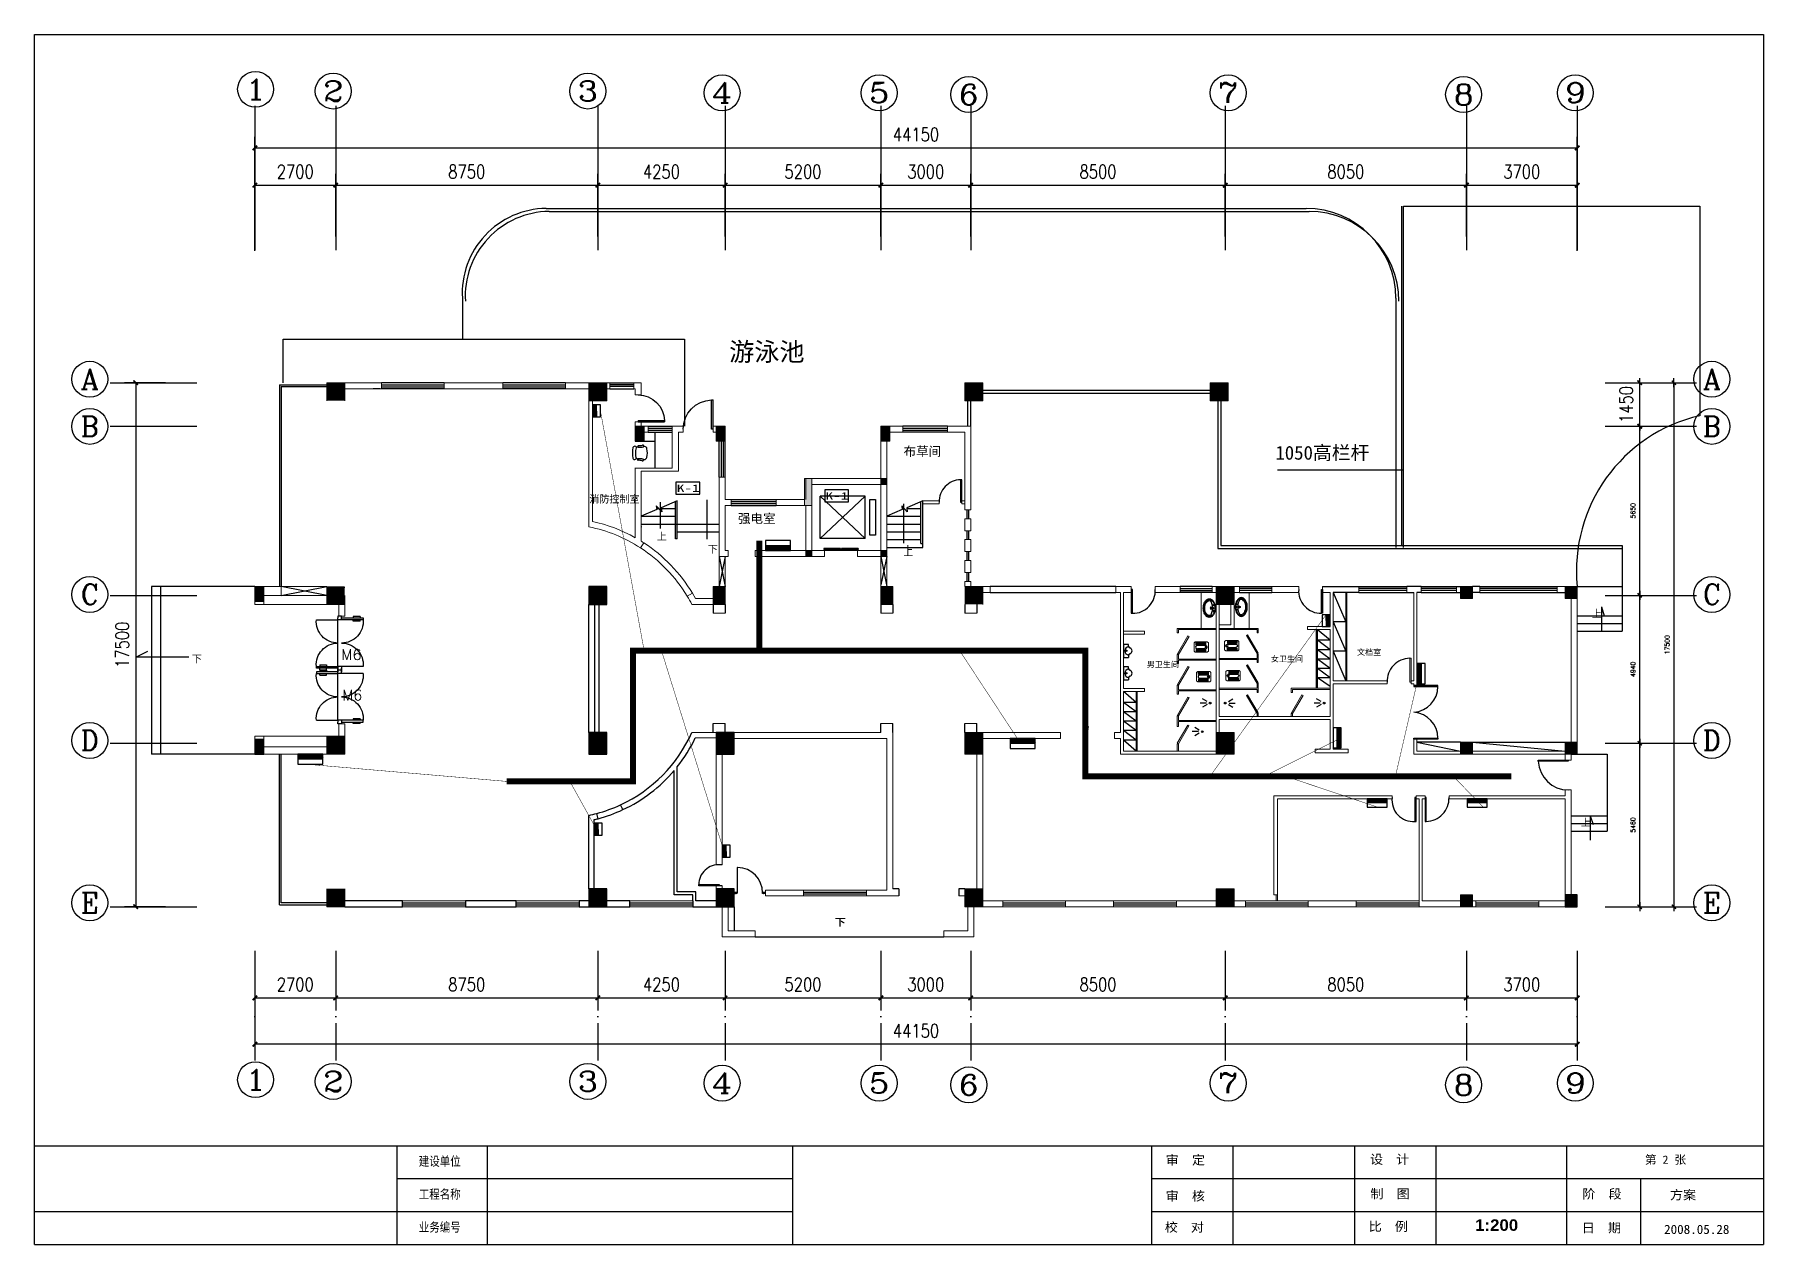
# Model space of a CAD drawing. Extents: x 1487452 to 1619693, y 165319 to 350168.
# Drawn here: x 1561972 to 1619693, y 309763 to 350168 of the extents above; entities that cross this region are included whole.
import ezdxf
from ezdxf.enums import TextEntityAlignment as Align

# ---------------------------------------------------------------- set-up
doc = ezdxf.new("R2010")
doc.units = 0
doc.header["$LTSCALE"] = 1000
doc.header["$MEASUREMENT"] = 0
doc.linetypes.add('DOTE', pattern=[2.42, 2, -0.2, 0.02, -0.2])
doc.layers.get('0').update_dxf_attribs({"linetype": 'CONTINUOUS'})
doc.layers.get('Defpoints').update_dxf_attribs({"linetype": 'CONTINUOUS'})
for name, color, linetype in [('2', 6, 'CONTINUOUS'), ('AXIS', 3, 'CONTINUOUS'), ('AXIS_TEXT', 7, 'CONTINUOUS'), ('COLUMN', 9, 'CONTINUOUS'), ('Dim3', 30, 'CONTINUOUS'), ('DIME', 3, 'CONTINUOUS'), ('DOTE', 1, 'DOTE'), ('EQUIP', 3, 'CONTINUOUS'), ('FIT', 1, 'CONTINUOUS'), ('FUR', 4, 'CONTINUOUS'), ('WALL', 4, 'CONTINUOUS')]:
    doc.layers.add(name, color=color, linetype=linetype)
doc.styles.add('_TCH_AXIS', font='COMPLEX', dxfattribs={"bigfont": 'GBCBIG'})
doc.styles.add('_TCH_DIM', font='SIMPLEX', dxfattribs={"bigfont": 'GBCBIG'})
doc.styles.add('DIM_FONT', font='SIMPLEX.shx', dxfattribs={"width": 0.8})
doc.styles.add('SANSSERIFBOLD', font='sasb____.pfb')
doc.styles.get("Standard").update_dxf_attribs({"font": 'GBENOR', "bigfont": 'GBCBIG'})
doc.styles.add('黑体', font='SIMHEI.TTF')
doc.dimstyles.new('dimn', dxfattribs={"dimtxt": 150, "dimasz": 1, "dimexe": 250, "dimexo": 300, "dimgap": 150, "dimtad": 1, "dimdec": 0, "dimzin": 0, "dimdsep": 46, "dimtxsty": '_TCH_DIM', "dimblk": '_dimx', "dimcen": 0.09, "dimclrd": 3, "dimclre": 3, "dimclrt": 2, "dimadec": 1, "dimazin": 2, "dimtfac": 1, "dimtdec": 0, "dimtix": 1, "dimtmove": 2, "dimatfit": 3, "dimldrblk": 'ARCHTICK', "dimfxl": 1, "dimtolj": 1, "dimtzin": 0, "dimarcsym": 0})
doc.dimstyles.new('DIMN150', dxfattribs={"dimscale": 1.5, "dimtxt": 300, "dimasz": 100, "dimexe": 250, "dimexo": 300, "dimgap": 150, "dimtad": 1, "dimdec": 0, "dimzin": 0, "dimdsep": 46, "dimtxsty": 'DIM_FONT', "dimblk": 'ARCHTICK', "dimcen": 0.09, "dimclrt": 7, "dimazin": 2, "dimtfac": 1, "dimtdec": 0, "dimtix": 1, "dimtmove": 2, "dimatfit": 3, "dimldrblk": 'ARCHTICK', "dimfxl": 1, "dimtolj": 1, "dimtzin": 0, "dimarcsym": 0})

msp = doc.modelspace()

# ---------------------------------------------------------------- texts
at = {"lineweight": 13, "style": '_TCH_DIM'}
msp.add_text('上', height=357.4, dxfattribs=at).set_placement((1590978.3, 332728.8))
at = {"color": 2}
for s, height, style, width, p in [('建设单位', 307.19, '黑体', 0.834707, (1574799.4, 312295.8)), ('审  定', 307.19, '黑体', 1.043383, (1599737, 312337.5)), ('设  计', 307.19, '黑体', 1.043383, (1606559.1, 312360.5)), ('第 2 张', 276.47, '黑体', 1.043383, (1615735.8, 312372.3)), ('工程名称', 307.19, '黑体', 0.834707, (1574799.4, 311196.4)), ('审  核', 307.19, '黑体', 1.043383, (1599737, 311133.6)), ('制  图', 307.19, '黑体', 1.043383, (1606569.5, 311210.7)), ('阶  段', 307.19, '黑体', 1.043383, (1613647.3, 311205.6)), ('方案', 307.19, '黑体', 1.043383, (1616571.4, 311172.8)), ('业务编号', 307.19, '黑体', 0.834707, (1574799.4, 310096.9)), ('校  对', 307.19, '黑体', 1.043383, (1599705, 310094.1)), ('比  例', 307.19, '黑体', 1.043383, (1606515.1, 310119.8)), ('1:200', 385.77, 'SANSSERIFBOLD', 1.043383, (1610066.9, 310100.6)), ('日  期', 307.19, '黑体', 1.043383, (1613629.8, 310071.6)), ('2008.05.28', 307.19, '黑体', 1.043383, (1616376.3, 310020.9))]:
    msp.add_text(s, height=height, dxfattribs=dict(at, style=style, width=width)).set_placement(p, align=Align.BOTTOM_LEFT)
at = {"layer": 'AXIS_TEXT', "color": 2, "linetype": 'Continuous', "style": '_TCH_AXIS'}
for s, width, p, p2 in [('1', 2.333333, (1569012.8, 348000.2), (1569691.6, 348000.2)), ('2', 1.5, (1571604.4, 347942), (1572283.3, 347942)), ('3', 1.5, (1580104.4, 347942), (1580783.3, 347942)), ('4', 1.3125, (1584585.5, 347884), (1585264.3, 347884)), ('5', 1.5, (1589831.2, 347884), (1590510.1, 347884)), ('6', 1.5, (1592825.6, 347825.9), (1593504.4, 347825.9)), ('7', 1.5, (1601481.2, 347884), (1602160.1, 347884)), ('8', 1.5, (1609343.8, 347825.9), (1610022.7, 347825.9)), ('9', 1.5, (1613073.1, 347884), (1613751.9, 347884)), ('1', 2.333333, (1569012.8, 314926), (1569691.6, 314926)), ('2', 1.5, (1571604.4, 314867.8), (1572283.3, 314867.8)), ('3', 1.5, (1580104.4, 314867.8), (1580783.3, 314867.8)), ('4', 1.3125, (1584585.5, 314809.8), (1585264.3, 314809.8)), ('5', 1.5, (1589831.2, 314809.8), (1590510.1, 314809.8)), ('6', 1.5, (1592825.6, 314751.6), (1593504.4, 314751.6)), ('7', 1.5, (1601481.2, 314809.8), (1602160.1, 314809.8)), ('8', 1.5, (1609343.8, 314751.6), (1610022.7, 314751.6)), ('9', 1.5, (1613073.1, 314809.8), (1613751.9, 314809.8))]:
    msp.add_text(s, height=678.8, dxfattribs=dict(at, width=width)).set_placement(p, p2, align=Align.FIT)
for tag, width, p, p2 in [('A', 1.031197, (1563513.9, 338320.5), (1564113.9, 338320.5)), ('A', 1.031197, (1617669, 338320.5), (1618269, 338320.5)), ('B', 1.091856, (1563513.9, 336747), (1564113.9, 336747)), ('B', 1.091856, (1617669, 336747), (1618269, 336747)), ('C', 1.237437, (1563513.9, 331133.5), (1564113.9, 331133.5)), ('C', 1.237437, (1617669, 331133.5), (1618269, 331133.5)), ('D', 1.091856, (1563513.9, 326257.3), (1564113.9, 326257.3)), ('D', 1.091856, (1617669, 326257.3), (1618269, 326257.3)), ('E', 1.160097, (1563513.9, 320835), (1564113.9, 320835)), ('E', 1.160097, (1617669, 320835), (1618269, 320835))]:
    msp.add_attdef(tag, text='', height=678.8, dxfattribs=dict(at, width=width)).set_placement(p, p2, align=Align.FIT)
at = {"layer": 'Dim3', "color": 2, "ltscale": 0.4, "style": '黑体'}
for s, height, p in [('游泳池', 614.4, (1585164.3, 339577.4)), ('消防控制室', 245.76, (1580493.1, 334657)), ('强电室', 307.2, (1585455.3, 334008.4)), ('文档室', 192, (1606125.4, 329540.4))]:
    msp.add_text(s, height=height, dxfattribs=at).set_placement(p, align=Align.MIDDLE_LEFT)
at = {"layer": 'Dim3', "color": 251, "ltscale": 0.4, "style": '黑体'}
msp.add_text('1050高栏杆', height=460.8, dxfattribs=at).set_placement((1603398.3, 336201.7), align=Align.MIDDLE_LEFT)
at = {"layer": 'Dim3', "color": 2, "ltscale": 0.4, "style": '黑体'}
for s, height, p in [('上', 245.8, (1582749, 333287)), ('下', 245.8, (1584449.6, 332862.1)), ('上', 245.8, (1613959.3, 330706.6)), ('下', 249.6, (1567223, 329196.4)), ('上', 245.8, (1613590.7, 323733.8))]:
    msp.add_text(s, height=height, dxfattribs=at).set_placement(p)
at = {"layer": 'Dim3', "color": 251, "ltscale": 0.4, "style": '_TCH_DIM'}
for p in [(1572218.3, 329285), (1572242.2, 327930.1)]:
    msp.add_text('M6', height=357.45, dxfattribs=at).set_placement(p)
at = {"layer": 'Dim3', "color": 2, "ltscale": 0.4, "style": '黑体', "width": 1.428998, "flags": 8}
for p, p2 in [((1583412.8, 334894.7), (1584174.7, 334894.7)), ((1588379, 334638.1), (1589140.9, 334638.1))]:
    msp.add_attdef('K-1', text='K-1', height=245.76, dxfattribs=at).set_placement(p, p2, align=Align.FIT)
at = {"layer": 'WALL', "color": 2, "linetype": 'Continuous', "style": '黑体'}
msp.add_text('布草间', height=307.2, dxfattribs=at).set_placement((1590984.7, 336250.6), align=Align.MIDDLE_LEFT)
at = {"layer": 'WALL', "color": 0, "linetype": 'Continuous', "style": '黑体'}
for p in [(1588693.3, 320398.2), (1588723.3, 320398.2)]:
    msp.add_text('下', height=245.8, dxfattribs=at).set_placement(p)

# ---------------------------------------------------------------- blocks, each defined once
blk = doc.blocks.new('_ArchTick')
at = {"color": 0, "linetype": 'ByBlock', "const_width": 0.4}
blk.add_lwpolyline([(-0.5, -0.5), (0.5, 0.5)], dxfattribs=at)
blk = doc.blocks.new('*D109')
at = {"layer": 'AXIS', "color": 0, "linetype": 'Continuous', "lineweight": -2, "transparency": 16777216}
for p, q in [((1569326, 319121), (1569326, 317621)), ((1572026, 319121), (1572026, 317621)), ((1569326, 317996), (1572026, 317996))]:
    blk.add_line(p, q, dxfattribs=at)
at = {"layer": 'Defpoints', "color": 0, "linetype": 'Continuous', "transparency": 16777216}
for p in [(1569326, 319571), (1572026, 319571), (1572026, 317996)]:
    blk.add_point(p, dxfattribs=at)
at = {"layer": 'AXIS', "color": 0, "linetype": 'Continuous', "lineweight": -2, "transparency": 16777216, "xscale": 150, "yscale": 150, "zscale": 150, "rotation": 180}
blk.add_blockref('_ArchTick', (1569326, 317996), dxfattribs=at)
at = {"layer": 'AXIS', "color": 0, "linetype": 'Continuous', "lineweight": -2, "transparency": 16777216, "xscale": 150, "yscale": 150, "zscale": 150}
blk.add_blockref('_ArchTick', (1572026, 317996), dxfattribs=at)
at = {"layer": 'AXIS', "color": 2, "linetype": 'Continuous', "transparency": 16777216, "insert": (1570676, 318446), "char_height": 450, "attachment_point": 5, "style": 'DIM_FONT'}
blk.add_mtext('\\A1;2700', dxfattribs=at)
blk = doc.blocks.new('*D110')
at = {"layer": 'AXIS', "color": 0, "linetype": 'Continuous', "lineweight": -2, "transparency": 16777216}
for p, q in [((1572026, 319121), (1572026, 317621)), ((1580776, 319121), (1580776, 317621)), ((1572026, 317996), (1580776, 317996))]:
    blk.add_line(p, q, dxfattribs=at)
at = {"layer": 'Defpoints', "color": 0, "linetype": 'Continuous', "transparency": 16777216}
for p in [(1572026, 319571), (1580776, 319571), (1580776, 317996)]:
    blk.add_point(p, dxfattribs=at)
at = {"layer": 'AXIS', "color": 0, "linetype": 'Continuous', "lineweight": -2, "transparency": 16777216, "xscale": 150, "yscale": 150, "zscale": 150, "rotation": 180}
blk.add_blockref('_ArchTick', (1572026, 317996), dxfattribs=at)
at = {"layer": 'AXIS', "color": 0, "linetype": 'Continuous', "lineweight": -2, "transparency": 16777216, "xscale": 150, "yscale": 150, "zscale": 150}
blk.add_blockref('_ArchTick', (1580776, 317996), dxfattribs=at)
at = {"layer": 'AXIS', "color": 2, "linetype": 'Continuous', "transparency": 16777216, "insert": (1576401, 318446), "char_height": 450, "attachment_point": 5, "style": 'DIM_FONT'}
blk.add_mtext('\\A1;8750', dxfattribs=at)
blk = doc.blocks.new('*D111')
at = {"layer": 'AXIS', "color": 0, "linetype": 'Continuous', "lineweight": -2, "transparency": 16777216}
for p, q in [((1580776, 319121), (1580776, 317621)), ((1585026, 319121), (1585026, 317621)), ((1580776, 317996), (1585026, 317996))]:
    blk.add_line(p, q, dxfattribs=at)
at = {"layer": 'Defpoints', "color": 0, "linetype": 'Continuous', "transparency": 16777216}
for p in [(1580776, 319571), (1585026, 319571), (1585026, 317996)]:
    blk.add_point(p, dxfattribs=at)
at = {"layer": 'AXIS', "color": 0, "linetype": 'Continuous', "lineweight": -2, "transparency": 16777216, "xscale": 150, "yscale": 150, "zscale": 150, "rotation": 180}
blk.add_blockref('_ArchTick', (1580776, 317996), dxfattribs=at)
at = {"layer": 'AXIS', "color": 0, "linetype": 'Continuous', "lineweight": -2, "transparency": 16777216, "xscale": 150, "yscale": 150, "zscale": 150}
blk.add_blockref('_ArchTick', (1585026, 317996), dxfattribs=at)
at = {"layer": 'AXIS', "color": 2, "linetype": 'Continuous', "transparency": 16777216, "insert": (1582901, 318446), "char_height": 450, "attachment_point": 5, "style": 'DIM_FONT'}
blk.add_mtext('\\A1;4250', dxfattribs=at)
blk = doc.blocks.new('*D112')
at = {"layer": 'AXIS', "color": 0, "linetype": 'Continuous', "lineweight": -2, "transparency": 16777216}
for p, q in [((1585026, 319121), (1585026, 317621)), ((1590226, 319121), (1590226, 317621)), ((1585026, 317996), (1590226, 317996))]:
    blk.add_line(p, q, dxfattribs=at)
at = {"layer": 'Defpoints', "color": 0, "linetype": 'Continuous', "transparency": 16777216}
for p in [(1585026, 319571), (1590226, 319571), (1590226, 317996)]:
    blk.add_point(p, dxfattribs=at)
at = {"layer": 'AXIS', "color": 0, "linetype": 'Continuous', "lineweight": -2, "transparency": 16777216, "xscale": 150, "yscale": 150, "zscale": 150, "rotation": 180}
blk.add_blockref('_ArchTick', (1585026, 317996), dxfattribs=at)
at = {"layer": 'AXIS', "color": 0, "linetype": 'Continuous', "lineweight": -2, "transparency": 16777216, "xscale": 150, "yscale": 150, "zscale": 150}
blk.add_blockref('_ArchTick', (1590226, 317996), dxfattribs=at)
at = {"layer": 'AXIS', "color": 2, "linetype": 'Continuous', "transparency": 16777216, "insert": (1587626, 318446), "char_height": 450, "attachment_point": 5, "style": 'DIM_FONT'}
blk.add_mtext('\\A1;5200', dxfattribs=at)
blk = doc.blocks.new('*D113')
at = {"layer": 'AXIS', "color": 0, "linetype": 'Continuous', "lineweight": -2, "transparency": 16777216}
for p, q in [((1590226, 319121), (1590226, 317621)), ((1593226, 319121), (1593226, 317621)), ((1590226, 317996), (1593226, 317996))]:
    blk.add_line(p, q, dxfattribs=at)
at = {"layer": 'Defpoints', "color": 0, "linetype": 'Continuous', "transparency": 16777216}
for p in [(1590226, 319571), (1593226, 319571), (1593226, 317996)]:
    blk.add_point(p, dxfattribs=at)
at = {"layer": 'AXIS', "color": 0, "linetype": 'Continuous', "lineweight": -2, "transparency": 16777216, "xscale": 150, "yscale": 150, "zscale": 150, "rotation": 180}
blk.add_blockref('_ArchTick', (1590226, 317996), dxfattribs=at)
at = {"layer": 'AXIS', "color": 0, "linetype": 'Continuous', "lineweight": -2, "transparency": 16777216, "xscale": 150, "yscale": 150, "zscale": 150}
blk.add_blockref('_ArchTick', (1593226, 317996), dxfattribs=at)
at = {"layer": 'AXIS', "color": 2, "linetype": 'Continuous', "transparency": 16777216, "insert": (1591726, 318446), "char_height": 450, "attachment_point": 5, "style": 'DIM_FONT'}
blk.add_mtext('\\A1;3000', dxfattribs=at)
blk = doc.blocks.new('*D114')
at = {"layer": 'AXIS', "color": 0, "linetype": 'Continuous', "lineweight": -2, "transparency": 16777216}
for p, q in [((1593226, 319121), (1593226, 317621)), ((1601726, 319121), (1601726, 317621)), ((1593226, 317996), (1601726, 317996))]:
    blk.add_line(p, q, dxfattribs=at)
at = {"layer": 'Defpoints', "color": 0, "linetype": 'Continuous', "transparency": 16777216}
for p in [(1593226, 319571), (1601726, 319571), (1601726, 317996)]:
    blk.add_point(p, dxfattribs=at)
at = {"layer": 'AXIS', "color": 0, "linetype": 'Continuous', "lineweight": -2, "transparency": 16777216, "xscale": 150, "yscale": 150, "zscale": 150, "rotation": 180}
blk.add_blockref('_ArchTick', (1593226, 317996), dxfattribs=at)
at = {"layer": 'AXIS', "color": 0, "linetype": 'Continuous', "lineweight": -2, "transparency": 16777216, "xscale": 150, "yscale": 150, "zscale": 150}
blk.add_blockref('_ArchTick', (1601726, 317996), dxfattribs=at)
at = {"layer": 'AXIS', "color": 2, "linetype": 'Continuous', "transparency": 16777216, "insert": (1597476, 318446), "char_height": 450, "attachment_point": 5, "style": 'DIM_FONT'}
blk.add_mtext('\\A1;8500', dxfattribs=at)
blk = doc.blocks.new('*D115')
at = {"layer": 'AXIS', "color": 0, "linetype": 'Continuous', "lineweight": -2, "transparency": 16777216}
for p, q in [((1601726, 319121), (1601726, 317621)), ((1609776, 319121), (1609776, 317621)), ((1601726, 317996), (1609776, 317996))]:
    blk.add_line(p, q, dxfattribs=at)
at = {"layer": 'Defpoints', "color": 0, "linetype": 'Continuous', "transparency": 16777216}
for p in [(1601726, 319571), (1609776, 319571), (1609776, 317996)]:
    blk.add_point(p, dxfattribs=at)
at = {"layer": 'AXIS', "color": 0, "linetype": 'Continuous', "lineweight": -2, "transparency": 16777216, "xscale": 150, "yscale": 150, "zscale": 150, "rotation": 180}
blk.add_blockref('_ArchTick', (1601726, 317996), dxfattribs=at)
at = {"layer": 'AXIS', "color": 0, "linetype": 'Continuous', "lineweight": -2, "transparency": 16777216, "xscale": 150, "yscale": 150, "zscale": 150}
blk.add_blockref('_ArchTick', (1609776, 317996), dxfattribs=at)
at = {"layer": 'AXIS', "color": 2, "linetype": 'Continuous', "transparency": 16777216, "insert": (1605751, 318446), "char_height": 450, "attachment_point": 5, "style": 'DIM_FONT'}
blk.add_mtext('\\A1;8050', dxfattribs=at)
blk = doc.blocks.new('*D116')
at = {"layer": 'AXIS', "color": 0, "linetype": 'Continuous', "lineweight": -2, "transparency": 16777216}
for p, q in [((1609776, 319121), (1609776, 317621)), ((1613476, 319121), (1613476, 317621)), ((1609776, 317996), (1613476, 317996))]:
    blk.add_line(p, q, dxfattribs=at)
at = {"layer": 'Defpoints', "color": 0, "linetype": 'Continuous', "transparency": 16777216}
for p in [(1609776, 319571), (1613476, 319571), (1613476, 317996)]:
    blk.add_point(p, dxfattribs=at)
at = {"layer": 'AXIS', "color": 0, "linetype": 'Continuous', "lineweight": -2, "transparency": 16777216, "xscale": 150, "yscale": 150, "zscale": 150, "rotation": 180}
blk.add_blockref('_ArchTick', (1609776, 317996), dxfattribs=at)
at = {"layer": 'AXIS', "color": 0, "linetype": 'Continuous', "lineweight": -2, "transparency": 16777216, "xscale": 150, "yscale": 150, "zscale": 150}
blk.add_blockref('_ArchTick', (1613476, 317996), dxfattribs=at)
at = {"layer": 'AXIS', "color": 2, "linetype": 'Continuous', "transparency": 16777216, "insert": (1611626, 318446), "char_height": 450, "attachment_point": 5, "style": 'DIM_FONT'}
blk.add_mtext('\\A1;3700', dxfattribs=at)
blk = doc.blocks.new('*D117')
at = {"layer": 'AXIS', "color": 0, "linetype": 'Continuous', "lineweight": -2, "transparency": 16777216}
for p, q in [((1569326, 319121), (1569326, 316072)), ((1613476, 319121), (1613476, 316072)), ((1613476, 316447), (1569326, 316447))]:
    blk.add_line(p, q, dxfattribs=at)
at = {"layer": 'Defpoints', "color": 0, "linetype": 'Continuous', "transparency": 16777216}
for p in [(1569326, 319571), (1613476, 319571), (1569326, 316447)]:
    blk.add_point(p, dxfattribs=at)
at = {"layer": 'AXIS', "color": 0, "linetype": 'Continuous', "lineweight": -2, "transparency": 16777216, "xscale": 150, "yscale": 150, "zscale": 150, "rotation": 180}
blk.add_blockref('_ArchTick', (1569326, 316447), dxfattribs=at)
at = {"layer": 'AXIS', "color": 0, "linetype": 'Continuous', "lineweight": -2, "transparency": 16777216, "xscale": 150, "yscale": 150, "zscale": 150}
blk.add_blockref('_ArchTick', (1613476, 316447), dxfattribs=at)
at = {"layer": 'AXIS', "color": 2, "linetype": 'Continuous', "transparency": 16777216, "insert": (1591401, 316897), "char_height": 450, "attachment_point": 5, "style": 'DIM_FONT'}
blk.add_mtext('\\A1;44150', dxfattribs=at)
blk = doc.blocks.new('*D118')
at = {"layer": 'AXIS', "color": 0, "linetype": 'Continuous', "lineweight": -2, "transparency": 16777216}
for p, q in [((1566344, 338540), (1564974, 338540)), ((1565349, 338540), (1565349, 321040)), ((1566344, 321040), (1564974, 321040))]:
    blk.add_line(p, q, dxfattribs=at)
at = {"layer": 'Defpoints', "color": 0, "linetype": 'Continuous', "transparency": 16777216}
for p in [(1566794, 338540), (1565349, 321040), (1566794, 321040)]:
    blk.add_point(p, dxfattribs=at)
at = {"layer": 'AXIS', "color": 0, "linetype": 'Continuous', "lineweight": -2, "transparency": 16777216, "xscale": 150, "yscale": 150, "zscale": 150}
for p, rotation in [((1565349, 338540), 90), ((1565349, 321040), 270)]:
    blk.add_blockref('_ArchTick', p, dxfattribs=dict(at, rotation=rotation))
at = {"layer": 'AXIS', "color": 2, "linetype": 'Continuous', "transparency": 16777216, "insert": (1564899, 329790), "char_height": 450, "attachment_point": 5, "rotation": 90, "style": 'DIM_FONT'}
blk.add_mtext('\\A1;17500', dxfattribs=at)
blk = doc.blocks.new('_dimx')
blk.add_line((-150, 0), (150, 0))
at = {"const_width": 50}
blk.add_lwpolyline([(-70, -70), (70, 70)], dxfattribs=at)
blk = doc.blocks.new('*D122')
at = {"layer": 'AXIS', "color": 0, "linetype": 'Continuous', "lineweight": -2, "transparency": 16777216}
for p, q in [((1614864, 338540), (1615937, 338540)), ((1615562, 338540), (1615562, 338690)), ((1615562, 337090), (1615562, 338540)), ((1614864, 337090), (1615937, 337090)), ((1615562, 337090), (1615562, 336940))]:
    blk.add_line(p, q, dxfattribs=at)
at = {"layer": 'Defpoints', "color": 0, "linetype": 'Continuous', "transparency": 16777216}
for p in [(1614414, 338540), (1615562, 338540), (1614414, 337090)]:
    blk.add_point(p, dxfattribs=at)
at = {"layer": 'AXIS', "color": 0, "linetype": 'Continuous', "lineweight": -2, "transparency": 16777216, "xscale": 150, "yscale": 150, "zscale": 150}
for p, rotation in [((1615562, 338540), 270), ((1615562, 337090), 90)]:
    blk.add_blockref('_ArchTick', p, dxfattribs=dict(at, rotation=rotation))
at = {"layer": 'AXIS', "color": 2, "linetype": 'Continuous', "transparency": 16777216, "insert": (1615112, 337815), "char_height": 450, "attachment_point": 5, "rotation": 90, "style": 'DIM_FONT'}
blk.add_mtext('\\A1;1450', dxfattribs=at)
blk = doc.blocks.new('*D123')
at = {"layer": 'Defpoints', "color": 0, "ltscale": 0.4, "transparency": 16777216}
for p in [(1614714, 338540), (1614714, 321040), (1616702, 321040)]:
    blk.add_point(p, dxfattribs=at)
at = {"layer": 'Dim3', "color": 3, "lineweight": -2, "ltscale": 0.4, "transparency": 16777216}
for p, q in [((1615014, 338540), (1616952, 338540)), ((1616702, 338539), (1616702, 321041)), ((1615014, 321040), (1616952, 321040))]:
    blk.add_line(p, q, dxfattribs=at)
for p, rotation in [((1616702, 338540), 90), ((1616702, 321040), 270)]:
    blk.add_blockref('_dimx', p, dxfattribs=dict(at, rotation=rotation))
at = {"layer": 'Dim3', "color": 2, "ltscale": 0.4, "transparency": 16777216, "insert": (1616477, 329790), "char_height": 150, "attachment_point": 5, "rotation": 90, "style": '_TCH_DIM'}
blk.add_mtext('\\A1;17500', dxfattribs=at)
blk = doc.blocks.new('*D124')
at = {"layer": 'AXIS', "color": 0, "linetype": 'Continuous', "lineweight": -2, "transparency": 16777216}
for p, q in [((1569326, 343419), (1569326, 345512)), ((1572026, 343419), (1572026, 345512)), ((1569326, 345137), (1572026, 345137))]:
    blk.add_line(p, q, dxfattribs=at)
at = {"layer": 'Defpoints', "color": 0, "linetype": 'Continuous', "transparency": 16777216}
for p in [(1572026, 345137), (1569326, 342969), (1572026, 342969)]:
    blk.add_point(p, dxfattribs=at)
at = {"layer": 'AXIS', "color": 0, "linetype": 'Continuous', "lineweight": -2, "transparency": 16777216, "xscale": 150, "yscale": 150, "zscale": 150, "rotation": 180}
blk.add_blockref('_ArchTick', (1569326, 345137), dxfattribs=at)
at = {"layer": 'AXIS', "color": 0, "linetype": 'Continuous', "lineweight": -2, "transparency": 16777216, "xscale": 150, "yscale": 150, "zscale": 150}
blk.add_blockref('_ArchTick', (1572026, 345137), dxfattribs=at)
at = {"layer": 'AXIS', "color": 2, "linetype": 'Continuous', "transparency": 16777216, "insert": (1570676, 345587), "char_height": 450, "attachment_point": 5, "style": 'DIM_FONT'}
blk.add_mtext('\\A1;2700', dxfattribs=at)
blk = doc.blocks.new('*D125')
at = {"layer": 'AXIS', "color": 0, "linetype": 'Continuous', "lineweight": -2, "transparency": 16777216}
for p, q in [((1572026, 343419), (1572026, 345512)), ((1580776, 343419), (1580776, 345512)), ((1572026, 345137), (1580776, 345137))]:
    blk.add_line(p, q, dxfattribs=at)
at = {"layer": 'Defpoints', "color": 0, "linetype": 'Continuous', "transparency": 16777216}
for p in [(1580776, 345137), (1572026, 342969), (1580776, 342969)]:
    blk.add_point(p, dxfattribs=at)
at = {"layer": 'AXIS', "color": 0, "linetype": 'Continuous', "lineweight": -2, "transparency": 16777216, "xscale": 150, "yscale": 150, "zscale": 150, "rotation": 180}
blk.add_blockref('_ArchTick', (1572026, 345137), dxfattribs=at)
at = {"layer": 'AXIS', "color": 0, "linetype": 'Continuous', "lineweight": -2, "transparency": 16777216, "xscale": 150, "yscale": 150, "zscale": 150}
blk.add_blockref('_ArchTick', (1580776, 345137), dxfattribs=at)
at = {"layer": 'AXIS', "color": 2, "linetype": 'Continuous', "transparency": 16777216, "insert": (1576401, 345587), "char_height": 450, "attachment_point": 5, "style": 'DIM_FONT'}
blk.add_mtext('\\A1;8750', dxfattribs=at)
blk = doc.blocks.new('*D126')
at = {"layer": 'AXIS', "color": 0, "linetype": 'Continuous', "lineweight": -2, "transparency": 16777216}
for p, q in [((1580776, 343419), (1580776, 345512)), ((1585026, 343419), (1585026, 345512)), ((1580776, 345137), (1585026, 345137))]:
    blk.add_line(p, q, dxfattribs=at)
at = {"layer": 'Defpoints', "color": 0, "linetype": 'Continuous', "transparency": 16777216}
for p in [(1585026, 345137), (1580776, 342969), (1585026, 342969)]:
    blk.add_point(p, dxfattribs=at)
at = {"layer": 'AXIS', "color": 0, "linetype": 'Continuous', "lineweight": -2, "transparency": 16777216, "xscale": 150, "yscale": 150, "zscale": 150, "rotation": 180}
blk.add_blockref('_ArchTick', (1580776, 345137), dxfattribs=at)
at = {"layer": 'AXIS', "color": 0, "linetype": 'Continuous', "lineweight": -2, "transparency": 16777216, "xscale": 150, "yscale": 150, "zscale": 150}
blk.add_blockref('_ArchTick', (1585026, 345137), dxfattribs=at)
at = {"layer": 'AXIS', "color": 2, "linetype": 'Continuous', "transparency": 16777216, "insert": (1582901, 345587), "char_height": 450, "attachment_point": 5, "style": 'DIM_FONT'}
blk.add_mtext('\\A1;4250', dxfattribs=at)
blk = doc.blocks.new('*D127')
at = {"layer": 'AXIS', "color": 0, "linetype": 'Continuous', "lineweight": -2, "transparency": 16777216}
for p, q in [((1585026, 343419), (1585026, 345512)), ((1590226, 343419), (1590226, 345512)), ((1585026, 345137), (1590226, 345137))]:
    blk.add_line(p, q, dxfattribs=at)
at = {"layer": 'Defpoints', "color": 0, "linetype": 'Continuous', "transparency": 16777216}
for p in [(1590226, 345137), (1585026, 342969), (1590226, 342969)]:
    blk.add_point(p, dxfattribs=at)
at = {"layer": 'AXIS', "color": 0, "linetype": 'Continuous', "lineweight": -2, "transparency": 16777216, "xscale": 150, "yscale": 150, "zscale": 150, "rotation": 180}
blk.add_blockref('_ArchTick', (1585026, 345137), dxfattribs=at)
at = {"layer": 'AXIS', "color": 0, "linetype": 'Continuous', "lineweight": -2, "transparency": 16777216, "xscale": 150, "yscale": 150, "zscale": 150}
blk.add_blockref('_ArchTick', (1590226, 345137), dxfattribs=at)
at = {"layer": 'AXIS', "color": 2, "linetype": 'Continuous', "transparency": 16777216, "insert": (1587626, 345587), "char_height": 450, "attachment_point": 5, "style": 'DIM_FONT'}
blk.add_mtext('\\A1;5200', dxfattribs=at)
blk = doc.blocks.new('*D128')
at = {"layer": 'AXIS', "color": 0, "linetype": 'Continuous', "lineweight": -2, "transparency": 16777216}
for p, q in [((1590226, 343419), (1590226, 345512)), ((1593226, 343419), (1593226, 345512)), ((1590226, 345137), (1593226, 345137))]:
    blk.add_line(p, q, dxfattribs=at)
at = {"layer": 'Defpoints', "color": 0, "linetype": 'Continuous', "transparency": 16777216}
for p in [(1593226, 345137), (1590226, 342969), (1593226, 342969)]:
    blk.add_point(p, dxfattribs=at)
at = {"layer": 'AXIS', "color": 0, "linetype": 'Continuous', "lineweight": -2, "transparency": 16777216, "xscale": 150, "yscale": 150, "zscale": 150, "rotation": 180}
blk.add_blockref('_ArchTick', (1590226, 345137), dxfattribs=at)
at = {"layer": 'AXIS', "color": 0, "linetype": 'Continuous', "lineweight": -2, "transparency": 16777216, "xscale": 150, "yscale": 150, "zscale": 150}
blk.add_blockref('_ArchTick', (1593226, 345137), dxfattribs=at)
at = {"layer": 'AXIS', "color": 2, "linetype": 'Continuous', "transparency": 16777216, "insert": (1591726, 345587), "char_height": 450, "attachment_point": 5, "style": 'DIM_FONT'}
blk.add_mtext('\\A1;3000', dxfattribs=at)
blk = doc.blocks.new('*D129')
at = {"layer": 'AXIS', "color": 0, "linetype": 'Continuous', "lineweight": -2, "transparency": 16777216}
for p, q in [((1593226, 343419), (1593226, 345512)), ((1601726, 343419), (1601726, 345512)), ((1593226, 345137), (1601726, 345137))]:
    blk.add_line(p, q, dxfattribs=at)
at = {"layer": 'Defpoints', "color": 0, "linetype": 'Continuous', "transparency": 16777216}
for p in [(1601726, 345137), (1593226, 342969), (1601726, 342969)]:
    blk.add_point(p, dxfattribs=at)
at = {"layer": 'AXIS', "color": 0, "linetype": 'Continuous', "lineweight": -2, "transparency": 16777216, "xscale": 150, "yscale": 150, "zscale": 150, "rotation": 180}
blk.add_blockref('_ArchTick', (1593226, 345137), dxfattribs=at)
at = {"layer": 'AXIS', "color": 0, "linetype": 'Continuous', "lineweight": -2, "transparency": 16777216, "xscale": 150, "yscale": 150, "zscale": 150}
blk.add_blockref('_ArchTick', (1601726, 345137), dxfattribs=at)
at = {"layer": 'AXIS', "color": 2, "linetype": 'Continuous', "transparency": 16777216, "insert": (1597476, 345587), "char_height": 450, "attachment_point": 5, "style": 'DIM_FONT'}
blk.add_mtext('\\A1;8500', dxfattribs=at)
blk = doc.blocks.new('*D130')
at = {"layer": 'AXIS', "color": 0, "linetype": 'Continuous', "lineweight": -2, "transparency": 16777216}
for p, q in [((1601726, 343419), (1601726, 345512)), ((1609776, 343419), (1609776, 345512)), ((1601726, 345137), (1609776, 345137))]:
    blk.add_line(p, q, dxfattribs=at)
at = {"layer": 'Defpoints', "color": 0, "linetype": 'Continuous', "transparency": 16777216}
for p in [(1609776, 345137), (1601726, 342969), (1609776, 342969)]:
    blk.add_point(p, dxfattribs=at)
at = {"layer": 'AXIS', "color": 0, "linetype": 'Continuous', "lineweight": -2, "transparency": 16777216, "xscale": 150, "yscale": 150, "zscale": 150, "rotation": 180}
blk.add_blockref('_ArchTick', (1601726, 345137), dxfattribs=at)
at = {"layer": 'AXIS', "color": 0, "linetype": 'Continuous', "lineweight": -2, "transparency": 16777216, "xscale": 150, "yscale": 150, "zscale": 150}
blk.add_blockref('_ArchTick', (1609776, 345137), dxfattribs=at)
at = {"layer": 'AXIS', "color": 2, "linetype": 'Continuous', "transparency": 16777216, "insert": (1605751, 345587), "char_height": 450, "attachment_point": 5, "style": 'DIM_FONT'}
blk.add_mtext('\\A1;8050', dxfattribs=at)
blk = doc.blocks.new('*D131')
at = {"layer": 'AXIS', "color": 0, "linetype": 'Continuous', "lineweight": -2, "transparency": 16777216}
for p, q in [((1609776, 343419), (1609776, 345512)), ((1613476, 343419), (1613476, 345512)), ((1609776, 345137), (1613476, 345137))]:
    blk.add_line(p, q, dxfattribs=at)
at = {"layer": 'Defpoints', "color": 0, "linetype": 'Continuous', "transparency": 16777216}
for p in [(1613476, 345137), (1609776, 342969), (1613476, 342969)]:
    blk.add_point(p, dxfattribs=at)
at = {"layer": 'AXIS', "color": 0, "linetype": 'Continuous', "lineweight": -2, "transparency": 16777216, "xscale": 150, "yscale": 150, "zscale": 150, "rotation": 180}
blk.add_blockref('_ArchTick', (1609776, 345137), dxfattribs=at)
at = {"layer": 'AXIS', "color": 0, "linetype": 'Continuous', "lineweight": -2, "transparency": 16777216, "xscale": 150, "yscale": 150, "zscale": 150}
blk.add_blockref('_ArchTick', (1613476, 345137), dxfattribs=at)
at = {"layer": 'AXIS', "color": 2, "linetype": 'Continuous', "transparency": 16777216, "insert": (1611626, 345587), "char_height": 450, "attachment_point": 5, "style": 'DIM_FONT'}
blk.add_mtext('\\A1;3700', dxfattribs=at)
blk = doc.blocks.new('*D132')
at = {"layer": 'AXIS', "color": 0, "linetype": 'Continuous', "lineweight": -2, "transparency": 16777216}
for p, q in [((1569326, 342943), (1569326, 346756)), ((1569326, 346381), (1613476, 346381)), ((1613476, 342943), (1613476, 346756))]:
    blk.add_line(p, q, dxfattribs=at)
at = {"layer": 'Defpoints', "color": 0, "linetype": 'Continuous', "transparency": 16777216}
for p in [(1613476, 346381), (1569326, 342493), (1613476, 342493)]:
    blk.add_point(p, dxfattribs=at)
at = {"layer": 'AXIS', "color": 0, "linetype": 'Continuous', "lineweight": -2, "transparency": 16777216, "xscale": 150, "yscale": 150, "zscale": 150, "rotation": 180}
blk.add_blockref('_ArchTick', (1569326, 346381), dxfattribs=at)
at = {"layer": 'AXIS', "color": 0, "linetype": 'Continuous', "lineweight": -2, "transparency": 16777216, "xscale": 150, "yscale": 150, "zscale": 150}
blk.add_blockref('_ArchTick', (1613476, 346381), dxfattribs=at)
at = {"layer": 'AXIS', "color": 2, "linetype": 'Continuous', "transparency": 16777216, "insert": (1591401, 346831), "char_height": 450, "attachment_point": 5, "style": 'DIM_FONT'}
blk.add_mtext('\\A1;44150', dxfattribs=at)
blk = doc.blocks.new('ertdfg')
at = {"color": 250}
for p, q in [((542101, 176738), (542105, 176770)), ((542076, 176521), (542080, 176560))]:
    blk.add_line(p, q, dxfattribs=at)
for centre, radius, start, end in [((541662, 176726), 31.8, 130.68341, 198.91909), ((541044, 176605), 598, 357.35564, 10.6478), ((541662, 176708), 46.7, 87.05996, 116.88965), ((541665, 176734), 20.5, 7.79525, 91.54601), ((541754, 176780), 80, 96.32859, 178.16889), ((543510, 176816), 1837, 181.02957, 181.98002), ((540986, 176614), 711, 357.61892, 9.98048), ((541878, 176210), 663, 76.15737, 101.56891), ((542025, 176775), 80, 356.42742, 81.39769), ((542790, 176574), 711, 167.505, 179.86656), ((542116, 176724), 20.5, 85.93946, 169.69023), ((542118, 176698), 46.7, 60.59583, 90.42551), ((542731, 176568), 598, 166.83768, 180.12984), ((542119, 176716), 31.8, 338.56639, 46.80207), ((541668, 176583), 27, 192.65575, 252.94836), ((541670, 176591), 35.1, 252.94836, 294.38395), ((541725, 176452), 61.4, 145.48536, 256.26185), ((541731, 176448), 68.3, 113.20004, 145.77409), ((541671, 176580), 25, 303.08024, 10.00025), ((543510, 176816), 1837, 187.85753, 189.05426), ((541726, 176532), 30, 189.05426, 257.35316), ((541906, 177371), 998, 258.7301, 278.76009), ((541898, 177047), 574, 251.85307, 285.48651), ((542046, 176524), 30, 279.98642, 353.46163), ((542046, 176445), 61.4, 281.22363, 32.00012), ((542040, 176442), 68.3, 31.71139, 64.28544), ((542103, 176570), 25, 167.48523, 234.40524), ((542105, 176581), 35.1, 243.10153, 284.53711), ((542107, 176574), 27, 284.53711, 344.82973)]:
    blk.add_arc(centre, radius, start, end, dxfattribs=at)
blk = doc.blocks.new('jytshfd')
at = {"color": 251, "lineweight": 13}
blk.add_lwpolyline([(1424598, 328540), (1424638, 328540), (1424638, 329340), (1424598, 329340)], close=True, dxfattribs=at)
at = {"layer": 'Dim3', "color": 250, "ltscale": 0.4}
for p, q in [((1422037, 331540), (1422457, 330556)), ((1422457, 331540), (1422457, 328590)), ((1422457, 330556), (1422037, 330556)), ((1422037, 330556), (1422457, 329573)), ((1422457, 329573), (1422037, 329573)), ((1422037, 329573), (1422457, 328590))]:
    blk.add_line(p, q, dxfattribs=at)
at = {"layer": 'Dim3', "color": 251, "ltscale": 0.4}
blk.add_line((1422487, 331540), (1422487, 328590), dxfattribs=at)
at = {"layer": 'Dim3', "color": 250, "ltscale": 0.4}
blk.add_arc((1424612, 328565), 775, 91.08936, 181.84824, dxfattribs=at)
at = {"layer": 'Dim3', "color": 251, "ltscale": 0.4}
for p in [(1422487, 330556), (1422487, 329573)]:
    blk.add_point(p, dxfattribs=at)
blk = doc.blocks.new('gfeagfda')
at = {"color": 250}
for p, q in [((1428784, 390065), (1428721, 390065)), ((1428753, 390028), (1428753, 390103))]:
    blk.add_line(p, q, dxfattribs=at)
for centre, major_axis, start_param, end_param in [((1428914, 390065), (0, 374), 1.250813, 1.570796), ((1428862, 390087), (0, 305), 0.896055, 1.250813), ((1428914, 390065), (0, 354), 1.250813, 1.570796), ((1428862, 390087), (0, 285), 0.896055, 1.250813), ((1428829, 390120), (0, 251), 0.47776, 0.896055), ((1428829, 390120), (0, 231), 0.47776, 0.896055), ((1428807, 390171), (0, 194), 0, 0.47776), ((1428807, 390171), (0, 174), 0, 0.47776), ((1428829, 390120), (0, 191), 0.47776, 0.565194), ((1428807, 390171), (0, 134), 0, 0.47776), ((1428807, 390171), (0, 194), -0.47776, 0), ((1428807, 390171), (0, 174), -0.47776, 0), ((1428807, 390171), (0, 134), -0.47776, 0), ((1428786, 390120), (0, 191), -0.896055, -0.47776), ((1428786, 390120), (0, 231), -0.896055, -0.47776), ((1428786, 390120), (0, 251), -0.896055, -0.47776), ((1428753, 390087), (0, 245), -1.250813, -0.896055), ((1428753, 390087), (0, 285), -1.250813, -0.896055), ((1428753, 390087), (0, 305), -1.250813, -0.896055), ((1428700, 390065), (0, 354), 4.712389, 5.032372), ((1428700, 390065), (0, 374), -1.570796, -1.250813), ((1428914, 390065), (0, 374), 1.570796, 1.89078), ((1428914, 390065), (0, 354), 1.570796, 1.89078), ((1428862, 390043), (0, 305), 1.89078, 2.245537), ((1428862, 390043), (0, 285), 1.89078, 2.245537), ((1428829, 390010), (0, 251), 2.245537, 2.663833), ((1428829, 390010), (0, 231), 2.245537, 2.663833), ((1428807, 389958), (0, 194), 2.663833, 3.141593), ((1428807, 389958), (0, 174), 2.663833, 3.141593), ((1428829, 390010), (0, 191), 2.576399, 2.663833), ((1428807, 389958), (0, 134), 2.663833, 3.141593), ((1428807, 389958), (0, 134), 3.141593, 3.619353), ((1428807, 389958), (0, 174), 3.141593, 3.619353), ((1428807, 389958), (0, 194), 3.141593, 3.619353), ((1428786, 390010), (0, 191), 3.619353, 4.037648), ((1428786, 390010), (0, 231), 3.619353, 4.037648), ((1428786, 390010), (0, 251), 3.619353, 4.037648), ((1428753, 390043), (0, 245), 4.037648, 4.392406), ((1428753, 390043), (0, 285), 4.037648, 4.392406), ((1428700, 390065), (0, 314), 4.712389, 5.032372), ((1428700, 390065), (0, 314), 4.392406, 4.712389), ((1428753, 390043), (0, 305), 4.037648, 4.392406), ((1428700, 390065), (0, 354), 4.392406, 4.712389), ((1428700, 390065), (0, 374), 4.392406, 4.712389)]:
    blk.add_ellipse(centre, major_axis=major_axis, ratio=0.8, start_param=start_param, end_param=end_param, dxfattribs=at)
for centre, major_axis in [((1428670, 390159), (0, 17.2)), ((1428670, 389971), (0, 17.2)), ((1428670, 390065), (0, 11.7)), ((1428753, 390065), (0, 28.9)), ((1428753, 390065), (0, 19.6))]:
    blk.add_ellipse(centre, major_axis=major_axis, ratio=0.8, dxfattribs=at)
at = {"color": 250, "extrusion": (0, 0, -1)}
blk.add_ellipse((1429075, 390065), major_axis=(0, 464), ratio=0.8, start_param=4.076246, end_param=5.348532, dxfattribs=at)
blk = doc.blocks.new('htrjhyrghgfd')
at = {"color": 251, "lineweight": 13}
for p, q in [((1427627, 395481), (1427668, 395516)), ((1427627, 395481), (1427627, 395205)), ((1428067, 395516), (1427668, 395516)), ((1428107, 395482), (1428067, 395516)), ((1428107, 395204), (1428107, 395482)), ((1427627, 395205), (1427669, 395170)), ((1427669, 395170), (1428067, 395170)), ((1428107, 395204), (1428067, 395170))]:
    blk.add_line(p, q, dxfattribs=at)
at = {"layer": 'FUR', "color": 250, "ltscale": 0.2}
for p, q in [((1427735, 395397), (1427997, 395397)), ((1427732, 395290), (1428000, 395290))]:
    blk.add_line(p, q, dxfattribs=at)
at = {"layer": 'FUR', "color": 250}
for points in [[(1427724, 395419), (1427731, 395419), (1427731, 395498), (1427724, 395498)], [(1427745, 395419), (1427752, 395419), (1427752, 395498), (1427745, 395498)], [(1427765, 395419), (1427772, 395419), (1427772, 395498), (1427765, 395498)], [(1427786, 395419), (1427793, 395419), (1427793, 395498), (1427786, 395498)], [(1427806, 395419), (1427813, 395419), (1427813, 395498), (1427806, 395498)], [(1427827, 395419), (1427834, 395419), (1427834, 395498), (1427827, 395498)], [(1427847, 395419), (1427854, 395419), (1427854, 395498), (1427847, 395498)], [(1427868, 395419), (1427875, 395419), (1427875, 395498), (1427868, 395498)], [(1427889, 395419), (1427895, 395419), (1427895, 395498), (1427889, 395498)], [(1427909, 395419), (1427916, 395419), (1427916, 395498), (1427909, 395498)], [(1427930, 395419), (1427936, 395419), (1427936, 395498), (1427930, 395498)], [(1427950, 395419), (1427957, 395419), (1427957, 395498), (1427950, 395498)], [(1427971, 395419), (1427978, 395419), (1427978, 395498), (1427971, 395498)], [(1427991, 395419), (1427998, 395419), (1427998, 395498), (1427991, 395498)], [(1428012, 395419), (1428019, 395419), (1428019, 395498), (1428012, 395498)], [(1428032, 395419), (1428039, 395419), (1428039, 395498), (1428032, 395498)], [(1427724, 395266), (1427731, 395266), (1427731, 395187), (1427724, 395187)], [(1427745, 395266), (1427752, 395266), (1427752, 395187), (1427745, 395187)], [(1427765, 395266), (1427772, 395266), (1427772, 395187), (1427765, 395187)], [(1427786, 395266), (1427793, 395266), (1427793, 395187), (1427786, 395187)], [(1427806, 395266), (1427813, 395266), (1427813, 395187), (1427806, 395187)], [(1427827, 395266), (1427834, 395266), (1427834, 395187), (1427827, 395187)], [(1427847, 395266), (1427854, 395266), (1427854, 395187), (1427847, 395187)], [(1427868, 395266), (1427875, 395266), (1427875, 395187), (1427868, 395187)], [(1427889, 395266), (1427895, 395266), (1427895, 395187), (1427889, 395187)], [(1427909, 395266), (1427916, 395266), (1427916, 395187), (1427909, 395187)], [(1427930, 395266), (1427936, 395266), (1427936, 395187), (1427930, 395187)], [(1427950, 395266), (1427957, 395266), (1427957, 395187), (1427950, 395187)], [(1427971, 395266), (1427978, 395266), (1427978, 395187), (1427971, 395187)], [(1427991, 395266), (1427998, 395266), (1427998, 395187), (1427991, 395187)], [(1428012, 395266), (1428019, 395266), (1428019, 395187), (1428012, 395187)], [(1428032, 395266), (1428039, 395266), (1428039, 395187), (1428032, 395187)]]:
    blk.add_lwpolyline(points, close=True, dxfattribs=at)
at = {"layer": 'FUR', "color": 250, "linetype": 'Continuous'}
blk.add_circle((1427709, 395340), 31.2, dxfattribs=at)
at = {"layer": 'FUR', "color": 250, "ltscale": 0.2}
for centre, radius, start, end in [((1427727, 395344), 54.1, 81.38954, 275.48274), ((1428004, 395344), 54, 266.49976, 97.54931)]:
    blk.add_arc(centre, radius, start, end, dxfattribs=at)
blk = doc.blocks.new('dsadsaddsad')
at = {"color": 251, "lineweight": 13}
for p, q in [((1419237, 331540), (1419237, 330334)), ((1419497, 330294), (1418237, 330294)), ((1418737, 330334), (1419537, 330334)), ((1419497, 330294), (1419497, 330191)), ((1419537, 330191), (1419497, 330191)), ((1419537, 330334), (1419537, 330191)), ((1419497, 329335), (1418237, 329335)), ((1419497, 329295), (1418237, 329295)), ((1419537, 329491), (1419497, 329491)), ((1419497, 329491), (1419497, 329335)), ((1419497, 329295), (1419497, 329193)), ((1419537, 329193), (1419497, 329193)), ((1419537, 329491), (1419537, 329193)), ((1419537, 328493), (1419497, 328493)), ((1419497, 328493), (1419497, 328337)), ((1419537, 328493), (1419537, 328194)), ((1419497, 328337), (1418237, 328337)), ((1419497, 328297), (1418237, 328297)), ((1419497, 328297), (1419497, 328194)), ((1419537, 328194), (1419497, 328194)), ((1420637, 328337), (1421937, 328337)), ((1420637, 328337), (1420637, 328194)), ((1420637, 328194), (1420677, 328194)), ((1420677, 328297), (1421937, 328297)), ((1420677, 328297), (1420677, 328194)), ((1419537, 327494), (1419497, 327494)), ((1419497, 327494), (1419497, 327398)), ((1419537, 327494), (1419537, 327398))]:
    blk.add_line(p, q, dxfattribs=at)
for points in [[(1419497, 329493), (1419532, 329513), (1419177, 330116), (1419143, 330096)], [(1419497, 328494), (1419532, 328514), (1419177, 329118), (1419143, 329098)], [(1419497, 327496), (1419532, 327516), (1419177, 328119), (1419143, 328099)], [(1420677, 327496), (1420643, 327516), (1420997, 328119), (1421032, 328099)]]:
    blk.add_lwpolyline(points, close=True, dxfattribs=at)
at = {"layer": 'Dim3', "color": 251, "ltscale": 0.4}
for p, q in [((1421487, 328337), (1421487, 330295)), ((1421517, 329951), (1421937, 329951)), ((1421517, 329636), (1421937, 329636)), ((1421517, 329322), (1421937, 329322)), ((1421517, 329008), (1421937, 329008)), ((1421517, 328694), (1421937, 328694)), ((1418539, 327894), (1418687, 327980)), ((1421635, 327894), (1421487, 327980)), ((1418540, 327791), (1418689, 327706)), ((1418565, 327842), (1418772, 327844)), ((1421610, 327842), (1421403, 327844)), ((1421634, 327791), (1421485, 327706))]:
    blk.add_line(p, q, dxfattribs=at)
at = {"layer": 'Dim3', "color": 250, "ltscale": 0.4}
for p, q in [((1421517, 328337), (1421517, 330295)), ((1421517, 330295), (1421937, 329951)), ((1421517, 329951), (1421937, 329636)), ((1421517, 329636), (1421937, 329322)), ((1421517, 329322), (1421937, 329008)), ((1421517, 329008), (1421937, 328694)), ((1421517, 328694), (1421937, 328410))]:
    blk.add_line(p, q, dxfattribs=at)
at = {"layer": 'Dim3', "color": 251, "ltscale": 0.4}
blk.add_lwpolyline([(1421647, 331640), (1421687, 331640), (1421687, 330840), (1421647, 330840)], close=True, dxfattribs=at)
for centre in [(1418436, 327841), (1421739, 327841)]:
    blk.add_circle(centre, 29.2, dxfattribs=at)
at = {"layer": 'Dim3', "color": 250, "ltscale": 0.4}
blk.add_arc((1421636, 331590), 750, 176.1779, 270.8845, dxfattribs=at)
at = {"layer": 'Dim3', "color": 251}
for p in [(1421517, 329951), (1421517, 329636), (1421517, 329322), (1421517, 329008), (1421517, 328694)]:
    blk.add_point(p, dxfattribs=at)
at = {"layer": 'Dim3', "color": 251, "xscale": 1.039999999920837, "yscale": 1.039999999979045, "zscale": 1.04}
blk.add_blockref('gfeagfda', (-66988, -74616), dxfattribs=at)
at = {"layer": 'Dim3', "color": 251, "xscale": -1, "rotation": 180}
for p in [(-9212, 725099), (-9168, 724099)]:
    blk.add_blockref('htrjhyrghgfd', p, dxfattribs=at)
at = {"layer": 'Dim3', "color": 2, "ltscale": 0.4, "style": '黑体'}
blk.add_text('女卫生间', height=192, dxfattribs=at).set_placement((1419960, 329317), align=Align.MIDDLE_LEFT)
blk = doc.blocks.new('gagfdfdsfds')
at = {"color": 251}
for p, q in [((291254, -247004), (291254, -246931)), ((291423, -246931), (291254, -246931)), ((291423, -247366), (291423, -246931)), ((291254, -247293), (291254, -247366)), ((291254, -247366), (291423, -247366))]:
    blk.add_line(p, q, dxfattribs=at)
at = {"color": 250}
blk.add_circle((291328, -247151), 24.1, dxfattribs=at)
at = {"color": 251}
for centre, radius, start, end in [((291188, -246986), 68.8, 285.25512, 344.74488), ((291234, -247149), 101, 106.26021, 253.73979), ((291188, -247311), 68.8, 15.25512, 74.74488)]:
    blk.add_arc(centre, radius, start, end, dxfattribs=at)
at = {"color": 250}
blk.add_arc((291228, -247149), 147, 280.07963, 79.92037, dxfattribs=at)
blk = doc.blocks.new('oijhkjb')
at = {"color": 251, "lineweight": 13}
for p, q in [((1417637, 331540), (1417637, 330334)), ((1416832, 330334), (1418132, 330334)), ((1416832, 330334), (1416832, 330191)), ((1416832, 330191), (1416872, 330191)), ((1416872, 330294), (1418132, 330294)), ((1416872, 330294), (1416872, 330191)), ((1416832, 329466), (1416832, 329168)), ((1416832, 329466), (1416872, 329466)), ((1416832, 329168), (1416872, 329168)), ((1416872, 329466), (1416872, 329310)), ((1416872, 329310), (1418132, 329310)), ((1416872, 329270), (1418132, 329270)), ((1416872, 329270), (1416872, 329168)), ((1416832, 328443), (1416872, 328443)), ((1416832, 328443), (1416832, 328144)), ((1416872, 328443), (1416872, 328287)), ((1416832, 328144), (1416872, 328144)), ((1416872, 328287), (1418132, 328287)), ((1416872, 328247), (1418132, 328247)), ((1416872, 328247), (1416872, 328144)), ((1416832, 327419), (1416872, 327419)), ((1416832, 327419), (1416832, 327065)), ((1416872, 327419), (1416872, 327263)), ((1416832, 327065), (1416872, 327065)), ((1416872, 327263), (1418132, 327263)), ((1416872, 327223), (1418132, 327223)), ((1416872, 327223), (1416872, 327065)), ((1416832, 326480), (1416872, 326480)), ((1416832, 326480), (1416832, 326240)), ((1416872, 326480), (1416872, 326240))]:
    blk.add_line(p, q, dxfattribs=at)
for points in [[(1416872, 329468), (1416837, 329488), (1417192, 330091), (1417226, 330071)], [(1416872, 328444), (1416837, 328464), (1417192, 329068), (1417226, 329048)], [(1416872, 327421), (1416837, 327441), (1417192, 328044), (1417226, 328024)], [(1416870, 326481), (1416835, 326501), (1417190, 327105), (1417224, 327085)]]:
    blk.add_lwpolyline(points, close=True, dxfattribs=at)
at = {"layer": 'Dim3', "color": 250, "ltscale": 0.4}
for p, q in [((1415457, 327864), (1415037, 328225)), ((1415457, 327550), (1415037, 327864)), ((1415457, 328225), (1415457, 326240)), ((1415457, 327236), (1415037, 327550)), ((1415457, 326922), (1415037, 327236)), ((1415457, 326607), (1415037, 326922)), ((1415457, 326240), (1415037, 326607))]:
    blk.add_line(p, q, dxfattribs=at)
at = {"layer": 'Dim3', "color": 251, "ltscale": 0.4}
for p, q in [((1415457, 327864), (1415037, 327864)), ((1415487, 328225), (1415487, 326240)), ((1417830, 327894), (1417682, 327980)), ((1415457, 327550), (1415037, 327550)), ((1417805, 327842), (1417597, 327844)), ((1417829, 327791), (1417680, 327706)), ((1415457, 327236), (1415037, 327236)), ((1415457, 326922), (1415037, 326922)), ((1417541, 326889), (1417333, 326890)), ((1417565, 326837), (1417416, 326753)), ((1417566, 326940), (1417418, 327027)), ((1415457, 326607), (1415037, 326607))]:
    blk.add_line(p, q, dxfattribs=at)
blk.add_lwpolyline([(1415340, 331640), (1415300, 331640), (1415300, 330840), (1415340, 330840)], close=True, dxfattribs=at)
blk.add_circle((1417670, 326887), 29.2, dxfattribs=at)
at = {"layer": 'Dim3', "color": 250, "ltscale": 0.4}
blk.add_arc((1415351, 331590), 750, 269.1155, 3.8221, dxfattribs=at)
at = {"layer": 'Dim3', "color": 251}
for p in [(1415457, 327864), (1415457, 327550), (1415457, 327236), (1415457, 326922), (1415457, 326607)]:
    blk.add_point(p, dxfattribs=at)
at = {"layer": 'Dim3', "color": 251, "xscale": -1.039999999920837, "yscale": 1.039999999979045, "zscale": 1.04}
blk.add_blockref('gfeagfda', (2903863, -74654), dxfattribs=at)
at = {"layer": 'Dim3', "color": 251, "rotation": 180}
for p in [(2845504, 725055), (2845587, 724064)]:
    blk.add_blockref('htrjhyrghgfd', p, dxfattribs=at)
at = {"layer": 'FUR', "rotation": 180.1020295931722}
for p in [(1706900, 82957), (1706900, 82209)]:
    blk.add_blockref('gagfdfdsfds', p, dxfattribs=at)
at = {"layer": 'Dim3', "color": 2, "ltscale": 0.4, "style": '黑体'}
blk.add_text('男卫生间', height=192, dxfattribs=at).set_placement((1415814, 329133), align=Align.MIDDLE_LEFT)
blk = doc.blocks.new('*X24')
at = {"color": 0}
for p, q in [((-250, 33), (-183, 100)), ((-250, 68), (-218, 100)), ((-247, 0), (-147, 100)), ((-212, 0), (-112, 100)), ((-177, 0), (-77, 100)), ((-141, 0), (-41, 100)), ((-106, 0), (-6, 100)), ((-71, 0), (29, 100)), ((-35, 0), (65, 100)), ((0, 0), (100, 100)), ((35, 0), (135, 100)), ((71, 0), (171, 100)), ((106, 0), (206, 100)), ((141, 0), (241, 100)), ((177, 0), (250, 73)), ((212, 0), (250, 38)), ((247, 0), (250, 3))]:
    blk.add_line(p, q, dxfattribs=at)
blk = doc.blocks.new('_LINKPT1')
blk.add_line((0, 0), (0, 0))
blk = doc.blocks.new('M_Z1')
for p, q in [((-0.75, 0.6), (-0.75, 0)), ((0.75, 0.6), (-0.75, 0.6)), ((-0.75, 0.3), (0.75, 0.3)), ((-0.75, 0), (0.75, 0)), ((0.75, 0), (0.75, 0.6))]:
    blk.add_line(p, q)
at = {"const_width": 0.3}
blk.add_lwpolyline([(-0.75, 0.15), (0.75, 0.15)], dxfattribs=at)
at = {"xscale": 0.003, "yscale": 0.003, "zscale": 0.003}
blk.add_blockref('*X24', (0, 0), dxfattribs=at)
for p in [(-0.75, 0.3), (0, 0.6), (0, 0), (0.75, 0.3)]:
    blk.add_blockref('_LINKPT1', p)
at = {"width": 0.8, "flags": 9}
blk.add_attdef('A', (0, 0), '', height=0.00003, dxfattribs=at)
blk.add_attdef('A', (0, 0), '', height=0.00003, dxfattribs=at)
blk = doc.blocks.new('A$C3A87561D')
at = {"layer": 'EQUIP'}
for p, q in [((269, 400), (0, 400)), ((0, 400), (0, 0)), ((143, 0), (134, 400)), ((269, 0), (269, 400)), ((0, 0), (269, 0))]:
    blk.add_line(p, q, dxfattribs=at)
at = {"layer": 'EQUIP', "const_width": 134}
blk.add_lwpolyline([(202, 0), (202, 400)], dxfattribs=at)
at = {"layer": 'EQUIP', "xscale": 448.0338913681917, "yscale": 448.0338913681917, "zscale": 448.0338913681917, "rotation": 90}
for p in [(0, 64), (134, 400), (269, 64)]:
    blk.add_blockref('_LINKPT1', p, dxfattribs=at)
at = {"layer": 'EQUIP', "width": 0.8, "flags": 9}
blk.add_attdef('A', (269, 64), '', height=0.0134, rotation=90, dxfattribs=at)
blk.add_attdef('A', (269, 64), '', height=0.0134, rotation=90, dxfattribs=at)

# ---------------------------------------------------------------- dimensions: what is measured, and where the dimension line sits
at = {"layer": 'AXIS', "linetype": 'Continuous'}
for base, p1, p2, picture, middle in [((1613476.2, 346381.5), (1569326.2, 342493.2), (1613476.2, 342493.2), '*D132', (1591401.2, 346831.5)), ((1572026.2, 345136.9), (1569326.2, 342968.6), (1572026.2, 342968.6), '*D124', (1570676.2, 345586.9)), ((1580776.2, 345136.9), (1572026.2, 342968.6), (1580776.2, 342968.6), '*D125', (1576401.2, 345586.9)), ((1585026.2, 345136.9), (1580776.2, 342968.6), (1585026.2, 342968.6), '*D126', (1582901.2, 345586.9)), ((1590226.2, 345136.9), (1585026.2, 342968.6), (1590226.2, 342968.6), '*D127', (1587626.2, 345586.9)), ((1593226.2, 345136.9), (1590226.2, 342968.6), (1593226.2, 342968.6), '*D128', (1591726.2, 345586.9)), ((1601726.2, 345136.9), (1593226.2, 342968.6), (1601726.2, 342968.6), '*D129', (1597476.2, 345586.9)), ((1609776.2, 345136.9), (1601726.2, 342968.6), (1609776.2, 342968.6), '*D130', (1605751.2, 345586.9)), ((1613476.2, 345136.9), (1609776.2, 342968.6), (1613476.2, 342968.6), '*D131', (1611626.2, 345586.9)), ((1572026.2, 317995.5), (1569326.2, 319571.4), (1572026.2, 319571.4), '*D109', (1570676.2, 318445.5)), ((1569326.2, 316446.7), (1613476.2, 319571.4), (1569326.2, 319571.4), '*D117', (1591401.2, 316896.7)), ((1580776.2, 317995.5), (1572026.2, 319571.4), (1580776.2, 319571.4), '*D110', (1576401.2, 318445.5)), ((1585026.2, 317995.5), (1580776.2, 319571.4), (1585026.2, 319571.4), '*D111', (1582901.2, 318445.5)), ((1590226.2, 317995.5), (1585026.2, 319571.4), (1590226.2, 319571.4), '*D112', (1587626.2, 318445.5)), ((1593226.2, 317995.5), (1590226.2, 319571.4), (1593226.2, 319571.4), '*D113', (1591726.2, 318445.5)), ((1601726.2, 317995.5), (1593226.2, 319571.4), (1601726.2, 319571.4), '*D114', (1597476.2, 318445.5)), ((1609776.2, 317995.5), (1601726.2, 319571.4), (1609776.2, 319571.4), '*D115', (1605751.2, 318445.5)), ((1613476.2, 317995.5), (1609776.2, 319571.4), (1613476.2, 319571.4), '*D116', (1611626.2, 318445.5))]:
    dim = msp.add_linear_dim(base=base, p1=p1, p2=p2, dimstyle='DIMN150', override={"dimclrt": 2}, dxfattribs=at)
    dim.commit()
    dim.dimension.update_dxf_attribs({"geometry": picture, "text_midpoint": middle})
for base, p1, p2, picture, middle in [((1565348.8, 321039.8), (1566794.3, 338539.8), (1566794.3, 321039.8), '*D118', (1564898.8, 329789.8)), ((1615562.4, 338539.8), (1614413.8, 337089.8), (1614413.8, 338539.8), '*D122', (1615112.4, 337814.8))]:
    dim = msp.add_linear_dim(base=base, p1=p1, p2=p2, angle=90, dimstyle='DIMN150', override={"dimclrt": 2}, dxfattribs=at)
    dim.commit()
    dim.dimension.update_dxf_attribs({"geometry": picture, "text_midpoint": middle})
at = {"layer": 'Dim3', "color": 3, "ltscale": 0.4}
dim = msp.add_linear_dim(base=(1616701.9, 321039.8), p1=(1614713.8, 338539.8), p2=(1614713.8, 321039.8), angle=90, dimstyle='dimn', dxfattribs=at)
dim.commit()
dim.dimension.update_dxf_attribs({"geometry": '*D123', "text_midpoint": (1616476.9, 329789.8)})
for base, p1, p2 in [((1615562.4, 337089.8), (1614413.8, 331439.8), (1614413.8, 337089.8)), ((1615562.4, 331439.8), (1615166.2, 326499.8), (1614413.8, 331439.8)), ((1615562.4, 326499.8), (1615166.2, 321039.8), (1615166.2, 326499.8))]:
    msp.add_linear_dim(base=base, p1=p1, p2=p2, angle=90, dimstyle='dimn', dxfattribs=at).render()

# ---------------------------------------------------------------- hatches: boundary and pattern name
at = {"lineweight": 13}
for points in [[(1571726.2, 337939.8), (1572326.2, 337939.8), (1572326.2, 338539.8), (1571726.2, 338539.8)], [(1580476.2, 337939.8), (1581076.2, 337939.8), (1581076.2, 338539.8), (1580476.2, 338539.8)], [(1593026.2, 337939.8), (1593626.2, 337939.8), (1593626.2, 338539.8), (1593026.2, 338539.8)], [(1601226.2, 337939.8), (1601826.2, 337939.8), (1601826.2, 338539.8), (1601226.2, 338539.8)], [(1582026.2, 336589.8), (1582326.2, 336589.8), (1582326.2, 337089.8), (1582026.2, 337089.8)], [(1584726.2, 336589.8), (1585026.2, 336589.8), (1585026.2, 337089.8), (1584726.2, 337089.8)], [(1590226.2, 336589.8), (1590526.2, 336589.8), (1590526.2, 337089.8), (1590226.2, 337089.8)], [(1587676.2, 334439.8), (1587926.2, 334439.8), (1587926.2, 335339.8), (1587676.2, 335339.8)], [(1590226.2, 335139.8), (1590426.2, 335139.8), (1590426.2, 335339.8), (1590226.2, 335339.8)], [(1587726.2, 332739.8), (1587926.2, 332739.8), (1587926.2, 332939.8), (1587726.2, 332939.8)], [(1590226.2, 332739.8), (1590426.2, 332739.8), (1590426.2, 332939.8), (1590226.2, 332939.8)], [(1569326.2, 331239.8), (1569626.2, 331239.8), (1569626.2, 331739.8), (1569326.2, 331739.8)], [(1571726.2, 331139.8), (1572326.2, 331139.8), (1572326.2, 331739.8), (1571726.2, 331739.8)], [(1584626.2, 331139.8), (1585026.2, 331139.8), (1585026.2, 331739.8), (1584626.2, 331739.8)], [(1590226.2, 331139.8), (1590626.2, 331139.8), (1590626.2, 331739.8), (1590226.2, 331739.8)], [(1593026.2, 331139.8), (1593626.2, 331139.8), (1593626.2, 331739.8), (1593026.2, 331739.8)], [(1601426.2, 331139.8), (1602026.2, 331139.8), (1602026.2, 331739.8), (1601426.2, 331739.8)], [(1609576.2, 331339.8), (1609976.2, 331339.8), (1609976.2, 331739.8), (1609576.2, 331739.8)], [(1613076.2, 331339.8), (1613476.2, 331339.8), (1613476.2, 331739.8), (1613076.2, 331739.8)], [(1571726.2, 326139.8), (1572326.2, 326139.8), (1572326.2, 326739.8), (1571726.2, 326739.8)], [(1584726.2, 326139.8), (1585326.2, 326139.8), (1585326.2, 326859.8), (1584726.2, 326859.8)], [(1593026.2, 326139.8), (1593626.2, 326139.8), (1593626.2, 326859.8), (1593026.2, 326859.8)], [(1601426.2, 326139.8), (1602026.2, 326139.8), (1602026.2, 326859.8), (1601426.2, 326859.8)], [(1569326.2, 326139.8), (1569626.2, 326139.8), (1569626.2, 326639.8), (1569326.2, 326639.8)], [(1609576.2, 326139.8), (1609976.2, 326139.8), (1609976.2, 326539.8), (1609576.2, 326539.8)], [(1613076.2, 326139.8), (1613476.2, 326139.8), (1613476.2, 326539.8), (1613076.2, 326539.8)], [(1571726.2, 321039.8), (1572326.2, 321039.8), (1572326.2, 321639.8), (1571726.2, 321639.8)], [(1571726.2, 321039.8), (1572326.2, 321039.8), (1572326.2, 321639.8), (1571726.2, 321639.8)], [(1580476.2, 321039.8), (1581076.2, 321039.8), (1581076.2, 321639.8), (1580476.2, 321639.8)], [(1580476.2, 321039.8), (1581076.2, 321039.8), (1581076.2, 321639.8), (1580476.2, 321639.8)], [(1584726.2, 321039.8), (1585326.2, 321039.8), (1585326.2, 321639.8), (1584726.2, 321639.8)], [(1584726.2, 321039.8), (1585326.2, 321039.8), (1585326.2, 321639.8), (1584726.2, 321639.8)], [(1593026.2, 321039.8), (1593626.2, 321039.8), (1593626.2, 321639.8), (1593026.2, 321639.8)], [(1593026.2, 321039.8), (1593626.2, 321039.8), (1593626.2, 321639.8), (1593026.2, 321639.8)], [(1601426.2, 321039.8), (1602026.2, 321039.8), (1602026.2, 321639.8), (1601426.2, 321639.8)], [(1601426.2, 321039.8), (1602026.2, 321039.8), (1602026.2, 321639.8), (1601426.2, 321639.8)], [(1609576.2, 321039.8), (1609976.2, 321039.8), (1609976.2, 321439.8), (1609576.2, 321439.8)], [(1609576.2, 321039.8), (1609976.2, 321039.8), (1609976.2, 321439.8), (1609576.2, 321439.8)], [(1613076.2, 321039.8), (1613476.2, 321039.8), (1613476.2, 321439.8), (1613076.2, 321439.8)], [(1613076.2, 321039.8), (1613476.2, 321039.8), (1613476.2, 321439.8), (1613076.2, 321439.8)]]:
    msp.add_hatch(color=256, dxfattribs=at).paths.add_polyline_path(points)
at = {"layer": 'Dim3', "ltscale": 0.4}
for points in [[(1580476.2, 331139.8), (1581076.2, 331139.8), (1581076.2, 331739.8), (1580476.2, 331739.8)], [(1580476.2, 326139.8), (1581076.2, 326139.8), (1581076.2, 326859.8), (1580476.2, 326859.8)]]:
    msp.add_hatch(color=7, dxfattribs=at).paths.add_polyline_path(points)
h = msp.add_hatch(dxfattribs=at)
h.set_pattern_fill('ANSI34', color=250, scale=50, style=0)
h.set_pattern_definition([(45, (1171233.454, 168078.913), (-26.5165043, 26.5165043), []), (45, (1171242.293, 168078.913), (-26.5165043, 26.5165043), []), (45, (1171251.132, 168078.913), (-26.5165043, 26.5165043), []), (45, (1171259.97, 168078.913), (-26.5165043, 26.5165043), [])])
h.paths.add_polyline_path([(1585426.2, 321479.8), (1585426.2, 321519.8), (1585326.2, 321519.8), (1585326.2, 321479.8)])
h.paths.add_polyline_path([(1586376.2, 321519.8), (1586276.2, 321519.8, -0.0059511), (1586276.2, 321499.8), (1586276.2, 321479.8), (1586376.2, 321479.8)])
at = {"layer": 'DIME', "ltscale": 0.4}
h = msp.add_hatch(dxfattribs=at)
h.set_pattern_fill('AR-SAND', color=250, scale=100, style=0)
h.set_pattern_definition([(37.5, (355813.12, 619770.74), (-6.299336, 192.682377), [0, -152, 0, -170, 0, -162.5]), (7.5, (355813.12, 619770.74), (176.97767, 282.214607), [0, -82, 0, -137, 0, -52.5]), (327.5, (355690.12, 619770.74), (311.414186, 0.565905), [0, -50, 0, -180, 0, -235]), (317.5, (355690.12, 619770.74), (300.61266, 87.767556), [0, -25, 0, -118, 0, -135])])
h.paths.add_polyline_path([(1597126.2, 326859.8, -0.0630025), (1597151.8, 327059.8), (1597089.9, 327059.8, -0.0602502)])

# ---------------------------------------------------------------- linework, layer by layer
at = {"color": 7}
for p in [(1619692.7, 350167.6), (1561972.5, 309763.5)]:
    msp.add_line(p, (1619692.7, 309763.5), dxfattribs=at)
at = {"lineweight": 13}
for p, q in [((1572326.2, 338539.8), (1571726.2, 338539.8)), ((1571726.2, 338539.8), (1571726.2, 337939.8)), ((1572326.2, 337939.8), (1572326.2, 338539.8)), ((1572326.2, 338539.8), (1572326.2, 338339.8)), ((1573551.2, 338539.8), (1572326.2, 338539.8)), ((1573551.2, 338339.8), (1572326.2, 338339.8)), ((1573551.2, 338339.8), (1573551.2, 338539.8)), ((1575651.2, 338539.8), (1575651.2, 338339.8)), ((1575651.2, 338539.8), (1577601.2, 338539.8)), ((1575651.2, 338339.8), (1577601.2, 338339.8)), ((1577601.2, 338339.8), (1577601.2, 338539.8)), ((1579701.2, 338539.8), (1579701.2, 338339.8)), ((1580476.2, 338539.8), (1579701.2, 338539.8)), ((1579701.2, 338339.8), (1580476.2, 338339.8)), ((1580476.2, 338539.8), (1580476.2, 338539.8)), ((1581076.2, 338539.8), (1580476.2, 338539.8)), ((1580476.2, 338539.8), (1580476.2, 337939.8)), ((1580476.2, 338539.8), (1580476.2, 333729)), ((1580476.2, 338539.8), (1580476.2, 338339.8)), ((1580676.2, 338339.8), (1580476.2, 338339.8)), ((1580596.2, 338339.8), (1580596.2, 333908.2)), ((1580706.2, 338339.8), (1581081.9, 338339.8)), ((1581076.2, 337939.8), (1581076.2, 338539.8)), ((1581176.2, 338539.8), (1581076.2, 338539.8)), ((1581176.2, 338339.8), (1581081.9, 338339.8)), ((1581176.2, 338339.8), (1581176.2, 338539.8)), ((1582226.2, 338539.8), (1581976.2, 338539.8)), ((1581976.2, 338339.8), (1581976.2, 338539.8)), ((1581976.2, 338339.8), (1582026.2, 338339.8)), ((1582026.2, 338339.8), (1582026.2, 338131.1)), ((1582226.2, 338539.8), (1582226.2, 338125.3)), ((1593626.2, 338539.8), (1593026.2, 338539.8)), ((1593026.2, 338539.8), (1593026.2, 337939.8)), ((1593626.2, 337939.8), (1593626.2, 338539.8)), ((1601826.2, 338539.8), (1601226.2, 338539.8)), ((1601226.2, 338539.8), (1601226.2, 337939.8)), ((1601826.2, 337939.8), (1601826.2, 338539.8)), ((1580476.2, 337939.8), (1581076.2, 337939.8)), ((1582226.2, 338131.1), (1582026.2, 338131.1)), ((1593026.2, 337939.8), (1593626.2, 337939.8)), ((1601226.2, 337939.8), (1601826.2, 337939.8)), ((1582226.2, 337231.1), (1582026.2, 337231.1)), ((1582026.2, 337231.1), (1582026.2, 336989.8)), ((1582326.2, 337089.8), (1582026.2, 337089.8)), ((1582026.2, 337089.8), (1582026.2, 336589.8)), ((1582226.2, 337231.1), (1582226.2, 337089.8)), ((1582459.2, 337089.8), (1582226.2, 337089.8)), ((1582326.2, 336589.8), (1582326.2, 337089.8)), ((1582459.2, 336889.8), (1582459.2, 337089.8)), ((1583259.2, 335689.8), (1583259.2, 337089.8)), ((1583475.9, 337089.8), (1583259.2, 337089.8)), ((1583475.9, 337089.8), (1583625.9, 337089.8)), ((1583625.9, 336889.8), (1583625.9, 337089.8)), ((1585026.2, 337089.8), (1584625.9, 337089.8)), ((1584625.9, 337089.8), (1584625.9, 336889.8)), ((1585026.2, 337089.8), (1584726.2, 337089.8)), ((1584726.2, 337089.8), (1584726.2, 336589.8)), ((1585026.2, 336889.8), (1585026.2, 337089.8)), ((1585026.2, 336589.8), (1585026.2, 337089.8)), ((1590226.2, 335339.8), (1590226.2, 337089.8)), ((1590956.2, 337089.8), (1590226.2, 337089.8)), ((1590526.2, 337089.8), (1590226.2, 337089.8)), ((1590226.2, 337089.8), (1590226.2, 336589.8)), ((1590526.2, 336589.8), (1590526.2, 337089.8)), ((1590956.2, 336889.8), (1590956.2, 337089.8)), ((1593226.2, 337089.8), (1592456.2, 337089.8)), ((1592456.2, 337089.8), (1592456.2, 336889.8)), ((1593226.2, 337089.8), (1593226.2, 334299.8)), ((1582226.2, 336889.8), (1582226.2, 336589.8)), ((1582226.2, 336889.8), (1582459.2, 336889.8)), ((1583475.9, 336889.8), (1583475.9, 335589.8)), ((1583625.9, 336889.8), (1583475.9, 336889.8)), ((1584625.9, 336889.8), (1584826.2, 336889.8)), ((1584726.2, 336589.8), (1585026.2, 336589.8)), ((1584826.2, 336889.8), (1585026.2, 336889.8)), ((1590226.2, 336589.8), (1590526.2, 336589.8)), ((1590426.2, 335239.8), (1590426.2, 336889.8)), ((1590426.2, 336889.8), (1590956.2, 336889.8)), ((1592456.2, 336889.8), (1593026.2, 336889.8)), ((1593026.2, 334299.8), (1593026.2, 336889.8)), ((1582026.2, 335700), (1582026.2, 333365.4)), ((1582026.2, 335689.8), (1583259.2, 335689.8)), ((1582226.2, 335589.8), (1582226.2, 333247.3)), ((1582226.2, 335589.8), (1583475.9, 335589.8)), ((1585026.2, 335389.8), (1584826.2, 335389.8)), ((1584826.2, 335389.8), (1584826.2, 334539.8)), ((1585026.2, 334639.8), (1585026.2, 335389.8)), ((1587926.2, 335339.8), (1587676.2, 335339.8)), ((1587676.2, 335339.8), (1587676.2, 334439.8)), ((1587726.2, 334639.8), (1587726.2, 335339.8)), ((1587726.2, 335339.8), (1590226.2, 335339.8)), ((1587926.2, 334439.8), (1587926.2, 335339.8)), ((1587926.2, 334539.8), (1587926.2, 335139.8)), ((1587926.2, 335139.8), (1590226.2, 335139.8)), ((1590426.2, 335339.8), (1590226.2, 335339.8)), ((1590226.2, 335339.8), (1590226.2, 335139.8)), ((1590226.2, 332939.8), (1590226.2, 335139.8)), ((1590226.2, 335139.8), (1590426.2, 335139.8)), ((1590426.2, 335139.8), (1590426.2, 335339.8)), ((1590426.2, 332839.8), (1590426.2, 335239.8)), ((1584826.2, 331739.8), (1584826.2, 334539.8)), ((1585226.2, 334639.8), (1585026.2, 334639.8)), ((1585026.2, 332939.7), (1585026.2, 334439.8)), ((1585026.2, 334439.8), (1585226.2, 334439.8)), ((1585226.2, 334439.8), (1585226.2, 334639.8)), ((1586726.2, 334639.8), (1586726.2, 334439.8)), ((1586726.2, 334639.8), (1587676.2, 334639.8)), ((1586726.2, 334439.8), (1587726.2, 334439.8)), ((1587676.2, 334439.8), (1587926.2, 334439.8)), ((1587726.2, 332939.8), (1587726.2, 334439.8)), ((1587926.2, 332939.8), (1587926.2, 334539.8)), ((1591626.2, 334599.8), (1592176.2, 334599.8)), ((1591626.2, 334499.8), (1592176.2, 334499.8)), ((1592176.2, 334599.8), (1592176.2, 334499.8)), ((1592926.2, 334599.8), (1592926.2, 334499.8)), ((1592926.2, 334599.8), (1593026.2, 334599.8)), ((1592926.2, 334499.8), (1593026.2, 334499.8)), ((1593026.2, 334299.8), (1593226.2, 334299.8)), ((1590426.2, 333039.8), (1590426.2, 334079.8)), ((1593026.2, 333999.8), (1593026.2, 333599.8)), ((1593026.2, 333999.8), (1593226.2, 333999.8)), ((1593226.2, 333599.8), (1593226.2, 333999.8)), ((1582310.6, 333193.8), (1582205.1, 333023.8)), ((1593026.2, 333599.8), (1593226.2, 333599.8)), ((1593026.2, 333299.8), (1593226.2, 333299.8)), ((1593026.2, 333299.8), (1593026.2, 332899.8)), ((1593226.2, 332899.8), (1593226.2, 333299.8)), ((1585026.2, 332739.8), (1584826.2, 332739.8)), ((1585126.2, 332939.7), (1585026.2, 332939.7)), ((1585026.2, 331739.8), (1585026.2, 332739.8)), ((1585026.2, 332739.8), (1585126.2, 332739.8)), ((1585126.2, 332939.7), (1585126.2, 332739.7)), ((1586026.2, 332939.8), (1587726.2, 332939.8)), ((1586026.2, 332939.8), (1586026.2, 332739.8)), ((1586026.2, 332739.8), (1587726.2, 332739.8)), ((1587926.2, 332939.8), (1587726.2, 332939.8)), ((1587726.2, 332939.8), (1587726.2, 332739.8)), ((1587726.2, 332739.8), (1587926.2, 332739.8)), ((1587826.2, 332739.8), (1588346.2, 332739.8)), ((1588346.2, 332939.8), (1587926.2, 332939.8)), ((1587926.2, 332739.8), (1587926.2, 332939.8)), ((1588346.2, 332739.8), (1588346.2, 332939.8)), ((1590226.2, 332939.8), (1589446.2, 332939.8)), ((1589446.2, 332939.8), (1589446.2, 332739.8)), ((1589446.2, 332739.8), (1590226.2, 332739.8)), ((1590426.2, 332939.8), (1590226.2, 332939.8)), ((1590226.2, 332939.8), (1590226.2, 332739.8)), ((1590226.2, 331539.8), (1590226.2, 332739.8)), ((1590226.2, 332739.8), (1590426.2, 332739.8)), ((1590426.2, 332739.8), (1590426.2, 332939.8)), ((1590426.2, 331739.8), (1590426.2, 332839.8)), ((1593026.2, 332899.8), (1593226.2, 332899.8)), ((1593026.2, 332599.8), (1593226.2, 332599.8)), ((1593026.2, 332599.8), (1593026.2, 332199.8)), ((1593226.2, 332199.8), (1593226.2, 332599.8)), ((1593026.2, 332199.8), (1593226.2, 332199.8)), ((1593026.2, 331899.8), (1593226.2, 331899.8)), ((1593026.2, 331899.8), (1593026.2, 331739.8)), ((1593226.2, 331739.8), (1593226.2, 331899.8)), ((1569326.2, 331739.8), (1570076.2, 331739.8)), ((1569626.2, 331739.8), (1569326.2, 331739.8)), ((1569326.2, 331739.8), (1569326.2, 331239.8)), ((1569526.2, 331439.8), (1571726.2, 331439.8)), ((1569626.2, 331239.8), (1569626.2, 331739.8)), ((1570206.2, 331739.8), (1569626.2, 331739.8)), ((1570206.2, 331739.8), (1571726.2, 331739.8)), ((1570206.2, 331739.8), (1570206.2, 331439.8)), ((1572328.5, 331705.9), (1571728.5, 331705.9)), ((1572126.2, 331639.8), (1572126.2, 330746.1)), ((1572326.2, 330746.1), (1572326.2, 331439.8)), ((1583936, 331513.2), (1583760.7, 331416.7)), ((1583936, 331513.2), (1584035.8, 331339.8)), ((1584035.8, 331339.8), (1584626.2, 331339.8)), ((1585026.2, 331739.8), (1584626.2, 331739.8)), ((1584626.2, 331739.8), (1584626.2, 331139.8)), ((1585026.2, 331139.8), (1585026.2, 331739.8)), ((1590626.2, 331739.8), (1590226.2, 331739.8)), ((1590226.2, 331739.8), (1590226.2, 331139.8)), ((1590626.2, 331139.8), (1590626.2, 331739.8)), ((1593626.2, 331739.8), (1593026.2, 331739.8)), ((1593626.2, 331139.8), (1593626.2, 331739.8)), ((1593876.2, 331739.8), (1593626.2, 331739.8)), ((1593626.2, 331539.8), (1593876.2, 331539.8)), ((1593876.2, 331539.8), (1593876.2, 331739.8)), ((1598076.2, 331739.8), (1598076.2, 331539.8)), ((1598588.6, 331739.8), (1598076.2, 331739.8)), ((1598076.2, 331539.8), (1598226.2, 331539.8)), ((1598226.2, 331539.8), (1598226.2, 326859.8)), ((1598326.2, 331539.8), (1598326.2, 328324.8)), ((1598326.2, 331539.8), (1598588.6, 331539.8)), ((1598588.6, 331539.8), (1598588.6, 331739.8)), ((1600217.8, 331739.8), (1599388.6, 331739.8)), ((1599388.6, 331539.8), (1599388.6, 331739.8)), ((1600217.8, 331539.8), (1599388.6, 331539.8)), ((1600217.8, 331539.8), (1600217.8, 331739.8)), ((1601285.2, 331739.8), (1601285.2, 331539.8)), ((1601285.2, 331739.8), (1601426.2, 331739.8)), ((1601285.2, 331539.8), (1601426.2, 331539.8)), ((1602026.2, 331739.8), (1601426.2, 331739.8)), ((1601426.2, 331739.8), (1601426.2, 331139.8)), ((1601626.2, 331739.8), (1602199.4, 331739.8)), ((1602026.2, 331139.8), (1602026.2, 331739.8)), ((1602026.2, 331539.8), (1602199.4, 331539.8)), ((1602199.4, 331739.8), (1602199.4, 331539.8)), ((1603277.1, 331739.8), (1603277.1, 331539.8)), ((1603277.1, 331739.8), (1604176.2, 331739.8)), ((1603277.1, 331539.8), (1604176.2, 331539.8)), ((1604176.2, 331539.8), (1604176.2, 331739.8)), ((1604976.2, 331539.8), (1604976.2, 331739.8)), ((1604976.2, 331539.8), (1605226.2, 331539.8)), ((1605226.2, 331539.8), (1605226.2, 330394.8)), ((1605326.2, 331539.8), (1605326.2, 328589.8)), ((1606186.5, 331739.8), (1606186.5, 331539.8)), ((1607786.5, 331739.8), (1607786.5, 331539.8)), ((1608026.5, 331539.8), (1608026.5, 328589.8)), ((1608126.5, 331539.8), (1608126.5, 328489.8)), ((1608269, 331739.8), (1608269, 331539.8)), ((1609446.7, 331739.8), (1609446.7, 331539.8)), ((1609976.2, 331739.8), (1609576.2, 331739.8)), ((1609576.2, 331739.8), (1609576.2, 331339.8)), ((1609576.2, 331339.8), (1609976.2, 331339.8)), ((1609976.2, 331339.8), (1609976.2, 331739.8)), ((1610223.3, 331739.8), (1610223.3, 331539.8)), ((1613476.2, 331739.8), (1612807, 331739.8)), ((1612807, 331739.8), (1612807, 331539.8)), ((1613476.2, 331739.8), (1613076.2, 331739.8)), ((1613076.2, 331739.8), (1613076.2, 331339.8)), ((1613076.2, 331539.8), (1613076.2, 331739.8)), ((1613076.2, 331339.8), (1613476.2, 331339.8)), ((1613276.2, 331539.8), (1613276.2, 326539.8)), ((1613476.2, 331739.8), (1613476.2, 326139.8)), ((1613476.2, 331339.8), (1613476.2, 331739.8)), ((1569326.2, 331239.8), (1569626.2, 331239.8)), ((1569326.2, 331239.8), (1569326.2, 331139.8)), ((1571726.2, 331139.8), (1569326.2, 331139.8)), ((1569626.2, 331239.8), (1569626.2, 331139.8)), ((1571726.2, 331139.8), (1572326.2, 331139.8)), ((1572126.2, 330746.1), (1572326.2, 330746.1)), ((1583916, 331139.8), (1584626.2, 331139.8)), ((1584626.2, 331139.8), (1585026.2, 331139.8)), ((1584626.2, 330839.8), (1585026.2, 330839.8)), ((1590226.2, 331139.8), (1590626.2, 331139.8)), ((1590226.2, 330839.8), (1590626.2, 330839.8)), ((1593026.2, 331177), (1593626.2, 331177)), ((1593026.2, 330839.8), (1593426.2, 330839.8)), ((1601426.2, 331139.8), (1602026.2, 331139.8)), ((1601426.2, 331139.8), (1601426.2, 326859.8)), ((1601526.2, 331139.8), (1601526.2, 327398.3)), ((1601906.2, 331139.8), (1601906.2, 330453.8)), ((1602026.2, 331139.8), (1602026.2, 330333.8)), ((1599026.2, 330239.8), (1598326.2, 330239.8)), ((1599026.2, 330239.8), (1599026.2, 330139.8)), ((1601906.2, 330453.8), (1601526.2, 330453.8)), ((1602026.2, 330333.8), (1601526.2, 330333.8)), ((1604476.2, 330394.8), (1604476.2, 330294.8)), ((1604476.2, 330394.8), (1605226.2, 330394.8)), ((1604476.2, 330294.8), (1605226.2, 330294.8)), ((1605226.2, 330294.8), (1605226.2, 327398.3)), ((1599026.2, 330139.8), (1598326.2, 330139.8)), ((1605326.2, 328589.8), (1607126.5, 328589.8)), ((1605326.2, 328489.8), (1607126.5, 328489.8)), ((1605326.2, 328489.8), (1605326.2, 326298.3)), ((1607126.5, 328589.8), (1607126.5, 328489.8)), ((1607926.5, 328589.8), (1607926.5, 328489.8)), ((1607926.5, 328589.8), (1608026.5, 328589.8)), ((1607926.5, 328489.8), (1608026.5, 328489.8)), ((1608026.5, 328434.8), (1608026.5, 328489.8)), ((1608026.5, 328434.8), (1608126.5, 328434.8)), ((1608126.5, 328434.8), (1608126.5, 328489.8)), ((1599026.2, 328324.8), (1598326.2, 328324.8)), ((1599026.2, 328224.8), (1598326.2, 328224.8)), ((1598326.2, 328224.8), (1598326.2, 326239.8)), ((1599026.2, 328324.8), (1599026.2, 328224.8)), ((1605226.2, 327398.3), (1601526.2, 327398.3)), ((1605226.2, 327298.3), (1601526.2, 327298.3)), ((1601526.2, 327298.3), (1601526.2, 326859.8)), ((1605226.2, 326298.3), (1605226.2, 327298.3)), ((1571726.2, 326739.8), (1569326.2, 326739.8)), ((1569326.2, 326639.8), (1569326.2, 326739.8)), ((1569626.2, 326639.8), (1569626.2, 326739.8)), ((1572326.2, 326739.8), (1571726.2, 326739.8)), ((1571726.2, 326739.8), (1571726.2, 326139.8)), ((1572326.2, 327146.1), (1572126.2, 327146.1)), ((1572126.2, 327146.1), (1572126.2, 326139.8)), ((1572326.2, 326279.8), (1572326.2, 327146.1)), ((1572326.2, 326139.8), (1572326.2, 326739.8)), ((1583915.1, 326859.8), (1584726.2, 326859.8)), ((1584626.2, 327159.8), (1585026.2, 327159.8)), ((1584726.2, 326859.8), (1584726.2, 326139.8)), ((1585326.2, 326139.8), (1585326.2, 326859.8)), ((1590226.2, 326859.8), (1585326.2, 326859.8)), ((1590226.2, 327159.8), (1590626.2, 327159.8)), ((1590626.2, 321639.8), (1590626.2, 326859.8)), ((1593026.2, 327159.8), (1593426.2, 327159.8)), ((1593626.2, 326859.8), (1593026.2, 326859.8)), ((1593026.2, 326859.8), (1593026.2, 326139.8)), ((1593626.2, 326139.8), (1593626.2, 326859.8)), ((1593626.2, 326859.8), (1596226.2, 326859.8)), ((1596226.2, 326859.8), (1596226.2, 326659.8)), ((1598026.2, 326859.8), (1598026.2, 326659.8)), ((1598026.2, 326859.8), (1598026.2, 326659.8)), ((1598026.2, 326859.8), (1598226.2, 326859.8)), ((1602026.2, 326859.8), (1601426.2, 326859.8)), ((1601426.2, 326859.8), (1601426.2, 326139.8)), ((1602026.2, 326139.8), (1602026.2, 326859.8)), ((1569626.2, 326639.8), (1569326.2, 326639.8)), ((1569326.2, 326639.8), (1569326.2, 326139.8)), ((1570076.2, 326139.8), (1569326.2, 326139.8)), ((1570276.2, 326379.8), (1569526.2, 326379.8)), ((1569626.2, 326139.8), (1569626.2, 326639.8)), ((1571726.2, 326139.8), (1570076.2, 326139.8)), ((1570276.2, 326379.8), (1571726.2, 326379.8)), ((1571726.2, 326139.8), (1572326.2, 326139.8)), ((1584030.3, 326679.8), (1584726.2, 326679.8)), ((1584726.2, 322439.8), (1584726.2, 326139.8)), ((1584926.2, 322439.8), (1584926.2, 326139.8)), ((1590426.2, 326659.8), (1585326.2, 326659.8)), ((1590426.2, 326659.8), (1590426.2, 321599.8)), ((1593026.2, 326139.8), (1593626.2, 326139.8)), ((1593426.2, 326139.8), (1593426.2, 321639.8)), ((1593526.2, 326659.8), (1596226.2, 326659.8)), ((1593626.2, 326139.8), (1593626.2, 321639.8)), ((1598026.2, 326659.8), (1598226.2, 326659.8)), ((1598226.2, 326659.8), (1598226.2, 326139.8)), ((1601426.2, 326139.8), (1598226.2, 326139.8)), ((1601426.2, 326239.8), (1598326.2, 326239.8)), ((1601426.2, 326139.8), (1602026.2, 326139.8)), ((1604726.2, 326178.3), (1604726.2, 326298.3)), ((1605226.2, 326298.3), (1604726.2, 326298.3)), ((1605826.2, 326178.3), (1604726.2, 326178.3)), ((1605826.2, 326298.3), (1605326.2, 326298.3)), ((1605826.2, 326178.3), (1605826.2, 326298.3)), ((1608026.5, 326634.8), (1608026.5, 326139.8)), ((1608026.5, 326634.8), (1608126.5, 326634.8)), ((1609576.2, 326139.8), (1608026.5, 326139.8)), ((1608126.5, 326634.8), (1608126.5, 326239.8)), ((1609576.2, 326239.8), (1608126.5, 326239.8)), ((1609976.2, 326539.8), (1609576.2, 326539.8)), ((1609576.2, 326539.8), (1609576.2, 326139.8)), ((1609576.2, 326139.8), (1609976.2, 326139.8)), ((1609976.2, 326139.8), (1609976.2, 326539.8)), ((1613076.2, 326239.8), (1609976.2, 326239.8)), ((1613076.2, 326139.8), (1609976.2, 326139.8)), ((1613476.2, 326539.8), (1613076.2, 326539.8)), ((1613076.2, 326539.8), (1613076.2, 326139.8)), ((1613076.2, 326139.8), (1613476.2, 326139.8)), ((1613076.2, 325939.8), (1613076.2, 326139.8)), ((1613276.2, 326139.8), (1613276.2, 325939.8)), ((1613476.2, 326139.8), (1613476.2, 326539.8)), ((1613076.2, 325939.8), (1613276.2, 325939.8)), ((1603351.2, 324739.8), (1603351.2, 321439.8)), ((1607296.2, 324739.8), (1603351.2, 324739.8)), ((1603471.2, 324639.8), (1603471.2, 321439.8)), ((1607296.2, 324639.8), (1603471.2, 324639.8)), ((1607296.2, 324739.8), (1607296.2, 324639.8)), ((1608396.2, 324739.8), (1608096.2, 324739.8)), ((1608096.2, 324739.8), (1608096.2, 324639.8)), ((1608196.2, 324639.8), (1608096.2, 324639.8)), ((1608196.2, 324639.8), (1608196.2, 321239.8)), ((1608396.2, 324639.8), (1608296.2, 324639.8)), ((1608296.2, 324639.8), (1608296.2, 321239.8)), ((1608396.2, 324639.8), (1608396.2, 324739.8)), ((1609196.2, 324639.8), (1609196.2, 324739.8)), ((1613076.2, 324739.8), (1609196.2, 324739.8)), ((1613076.2, 324639.8), (1609196.2, 324639.8)), ((1613076.2, 324939.8), (1613076.2, 324739.8)), ((1613276.2, 324939.8), (1613076.2, 324939.8)), ((1613076.2, 324639.8), (1613076.2, 321239.8)), ((1613276.2, 324739.8), (1613276.2, 324939.8)), ((1613276.2, 324739.8), (1613276.2, 324039.8)), ((1613276.2, 324259.8), (1613276.2, 321239.8)), ((1571726.2, 321639.8), (1571726.2, 321039.8)), ((1571726.2, 321639.8), (1571726.2, 321039.8)), ((1572326.2, 321039.8), (1572326.2, 321639.8)), ((1572326.2, 321039.8), (1572326.2, 321639.8)), ((1581076.2, 321039.8), (1581076.2, 321639.8)), ((1581076.2, 321039.8), (1581076.2, 321639.8)), ((1584726.2, 321639.8), (1584726.2, 321739.8)), ((1584726.2, 321639.8), (1584726.2, 321739.8)), ((1584926.2, 320039.8), (1584926.2, 321739.8)), ((1584926.2, 320039.8), (1584926.2, 321739.8)), ((1585326.2, 321039.8), (1585326.2, 321639.8)), ((1585326.2, 321039.8), (1585326.2, 321639.8)), ((1586376.2, 321399.8), (1586376.2, 321599.8)), ((1587646.2, 321599.8), (1586376.2, 321599.8)), ((1587646.2, 321399.8), (1587646.2, 321599.8)), ((1589746.2, 321599.8), (1589746.2, 321399.8)), ((1590426.2, 321599.8), (1589746.2, 321599.8)), ((1590426.2, 321599.8), (1589916.2, 321599.8)), ((1593626.2, 321639.8), (1593026.2, 321639.8)), ((1593026.2, 321639.8), (1593026.2, 321039.8)), ((1593626.2, 321639.8), (1593026.2, 321639.8)), ((1593026.2, 321639.8), (1593026.2, 321039.8)), ((1593626.2, 321039.8), (1593626.2, 321639.8)), ((1593626.2, 321039.8), (1593626.2, 321639.8)), ((1602026.2, 321639.8), (1601426.2, 321639.8)), ((1601426.2, 321639.8), (1601426.2, 321039.8)), ((1602026.2, 321639.8), (1601426.2, 321639.8)), ((1601426.2, 321639.8), (1601426.2, 321039.8)), ((1601526.2, 321639.8), (1601526.2, 321239.8)), ((1601526.2, 321639.8), (1601526.2, 321239.8)), ((1602026.2, 321039.8), (1602026.2, 321639.8)), ((1602026.2, 321039.8), (1602026.2, 321639.8)), ((1571726.2, 321039.8), (1572326.2, 321039.8)), ((1571726.2, 321039.8), (1572326.2, 321039.8)), ((1580476.2, 321239.8), (1580476.2, 321039.8)), ((1584926.2, 321339.8), (1584726.2, 321339.8)), ((1584926.2, 321339.8), (1584726.2, 321339.8)), ((1584726.2, 321039.8), (1584726.2, 321239.8)), ((1584726.2, 321039.8), (1584726.2, 321239.8)), ((1585126.2, 320239.8), (1585126.2, 321039.8)), ((1585126.2, 320239.8), (1585126.2, 321039.8)), ((1586376.2, 321399.8), (1587646.2, 321399.8)), ((1589746.2, 321399.8), (1590826.2, 321399.8)), ((1589916.2, 321399.8), (1590826.2, 321399.8)), ((1592826.2, 321399.8), (1593026.2, 321399.8)), ((1593026.2, 321039.8), (1593626.2, 321039.8)), ((1593026.2, 321039.8), (1593626.2, 321039.8)), ((1593126.2, 320239.8), (1593126.2, 321039.8)), ((1593126.2, 320239.8), (1593126.2, 321039.8)), ((1593226.2, 321039.8), (1594296.2, 321039.8)), ((1593326.2, 320039.8), (1593326.2, 321039.8)), ((1593326.2, 320039.8), (1593326.2, 321039.8)), ((1594296.2, 321239.8), (1593626.2, 321239.8)), ((1594296.2, 321039.8), (1594296.2, 321239.8)), ((1596396.2, 321239.8), (1596396.2, 321039.8)), ((1597996.2, 321239.8), (1596396.2, 321239.8)), ((1596396.2, 321039.8), (1597996.2, 321039.8)), ((1597996.2, 321039.8), (1597996.2, 321239.8)), ((1600096.2, 321239.8), (1600096.2, 321039.8)), ((1601626.2, 321239.8), (1600096.2, 321239.8)), ((1600096.2, 321039.8), (1601726.2, 321039.8)), ((1601426.2, 321039.8), (1602026.2, 321039.8)), ((1601426.2, 321039.8), (1602026.2, 321039.8)), ((1601726.2, 321039.8), (1602396.2, 321039.8)), ((1602396.2, 321239.8), (1601826.2, 321239.8)), ((1602396.2, 321039.8), (1602396.2, 321239.8)), ((1603471.2, 321439.8), (1603351.2, 321439.8)), ((1604496.2, 321239.8), (1604496.2, 321039.8)), ((1606096.2, 321239.8), (1604496.2, 321239.8)), ((1604496.2, 321039.8), (1606096.2, 321039.8)), ((1606096.2, 321039.8), (1606096.2, 321239.8)), ((1608196.2, 321239.8), (1608196.2, 321039.8)), ((1608196.2, 321039.8), (1609776.2, 321039.8)), ((1609676.2, 321239.8), (1608296.2, 321239.8)), ((1609976.2, 321439.8), (1609576.2, 321439.8)), ((1609576.2, 321439.8), (1609576.2, 321039.8)), ((1609976.2, 321439.8), (1609576.2, 321439.8)), ((1609576.2, 321439.8), (1609576.2, 321039.8)), ((1609576.2, 321039.8), (1609976.2, 321039.8)), ((1609576.2, 321039.8), (1609976.2, 321039.8)), ((1610096.2, 321039.8), (1609776.2, 321039.8)), ((1610096.2, 321239.8), (1609876.2, 321239.8)), ((1609976.2, 321039.8), (1609976.2, 321439.8)), ((1609976.2, 321039.8), (1609976.2, 321439.8)), ((1610096.2, 321039.8), (1610096.2, 321239.8)), ((1613076.2, 321239.8), (1612196.2, 321239.8)), ((1612196.2, 321239.8), (1612196.2, 321039.8)), ((1613076.2, 321039.8), (1612196.2, 321039.8)), ((1613476.2, 321439.8), (1613076.2, 321439.8)), ((1613076.2, 321439.8), (1613076.2, 321039.8)), ((1613476.2, 321439.8), (1613076.2, 321439.8)), ((1613076.2, 321039.8), (1613476.2, 321039.8)), ((1613076.2, 321039.8), (1613476.2, 321039.8)), ((1613476.2, 321039.8), (1613476.2, 321439.8)), ((1613476.2, 321039.8), (1613476.2, 321439.8)), ((1586026.2, 320039.8), (1584926.2, 320039.8)), ((1586026.2, 320239.8), (1585126.2, 320239.8)), ((1586026.2, 320039.8), (1586026.2, 320239.8)), ((1592326.2, 320239.8), (1593126.2, 320239.8)), ((1592326.2, 320239.8), (1592326.2, 320039.8)), ((1592326.2, 320239.8), (1593126.2, 320239.8)), ((1592326.2, 320239.8), (1592326.2, 320039.8)), ((1592326.2, 320039.8), (1593326.2, 320039.8)), ((1592326.2, 320039.8), (1593326.2, 320039.8))]:
    msp.add_line(p, q, dxfattribs=at)
at = {"color": 251, "lineweight": 13}
for p, q in [((1601426.2, 331739.8), (1601426.2, 330870.5)), ((1603926.2, 327494.3), (1603966.2, 327494.3)), ((1603926.2, 327494.3), (1603926.2, 327398.3)), ((1603966.2, 327494.3), (1603966.2, 327398.3)), ((1587646.2, 321599.8), (1589746.2, 321599.8)), ((1576356.2, 321239.8), (1574256.2, 321239.8)), ((1576356.2, 321039.8), (1574256.2, 321039.8)), ((1580156.2, 321239.8), (1578056.2, 321239.8)), ((1580156.2, 321039.8), (1578056.2, 321039.8)), ((1583946.2, 321239.8), (1581846.2, 321239.8)), ((1583946.2, 321039.8), (1581846.2, 321039.8)), ((1589746.2, 321399.8), (1587646.2, 321399.8)), ((1596396.2, 321239.8), (1594296.2, 321239.8)), ((1596396.2, 321039.8), (1594296.2, 321039.8)), ((1600096.2, 321239.8), (1597996.2, 321239.8)), ((1600096.2, 321039.8), (1597996.2, 321039.8)), ((1604496.2, 321239.8), (1602396.2, 321239.8)), ((1604496.2, 321039.8), (1602396.2, 321039.8)), ((1603421.2, 321439.8), (1603421.2, 321239.8)), ((1603471.2, 321439.8), (1603471.2, 321239.8)), ((1608196.2, 321239.8), (1606096.2, 321239.8)), ((1608196.2, 321039.8), (1606096.2, 321039.8)), ((1612196.2, 321239.8), (1610096.2, 321239.8)), ((1612196.2, 321039.8), (1610096.2, 321039.8))]:
    msp.add_line(p, q, dxfattribs=at)
at = {"color": 4}
for p, q in [((1561972.5, 313061.8), (1619692.7, 313061.8)), ((1574067.7, 313061.8), (1574067.7, 309763.5)), ((1577078.2, 313061.8), (1577078.2, 309763.5)), ((1587277, 313061.8), (1587277, 309763.5)), ((1599268.2, 313061.8), (1599268.2, 309763.5)), ((1601982.1, 313061.8), (1601982.1, 309763.5)), ((1606036.9, 313061.8), (1606036.9, 309763.5)), ((1608750.8, 313061.8), (1608750.8, 309763.5)), ((1613117.7, 313061.8), (1613117.7, 309763.5)), ((1574067.7, 311962.4), (1587277, 311962.4)), ((1599268.2, 311962.4), (1619692.7, 311962.4)), ((1615590.8, 311962.4), (1615590.8, 309763.5)), ((1561972.5, 310862.9), (1587277, 310862.9)), ((1599268.2, 310862.9), (1619692.7, 310862.9))]:
    msp.add_line(p, q, dxfattribs=at)
at = {"color": 7}
msp.add_lwpolyline([(1561972.5, 309763.5), (1561972.5, 350167.6), (1619692.7, 350167.6)], dxfattribs=at)
at = {"lineweight": 13}
for radius, start, end in [(4987.7, 57.022156, 78.599071), (5187.7, 60.736143, 77.690985), (5187.7, 57.066452, 58.170981), (4987.7, 27.460511, 31.10846)]:
    msp.add_arc((1579490.3, 328839.8), radius, start, end, dxfattribs=at)
at = {"color": 251, "lineweight": 13}
for radius, start, end in [(5187.7, 31.019816, 57.066452), (4987.7, 31.10846, 57.022156)]:
    msp.add_arc((1579490.3, 328839.8), radius, start, end, dxfattribs=at)
at = {"layer": '2', "color": 251, "ltscale": 600}
for p, q in [((1570146.2, 338469.8), (1570146.2, 331739.8)), ((1570146.2, 338469.8), (1571726.2, 338469.8)), ((1570206.2, 338409.8), (1570206.2, 331739.8)), ((1570206.2, 338409.8), (1571726.2, 338409.8)), ((1571726.2, 331739.8), (1571726.2, 331139.8))]:
    msp.add_line(p, q, dxfattribs=at)
at = {"layer": 'AXIS', "linetype": 'Continuous'}
for p, q in [((1569326.2, 347790.5), (1569326.2, 342968.6)), ((1572026.2, 347790.5), (1572026.2, 342968.6)), ((1580776.2, 347790.5), (1580776.2, 342968.6)), ((1585026.2, 347790.5), (1585026.2, 342968.6)), ((1590226.2, 347790.5), (1590226.2, 342968.6)), ((1593226.2, 347790.5), (1593226.2, 342968.6)), ((1601726.2, 347790.5), (1601726.2, 342968.6)), ((1609776.2, 347790.5), (1609776.2, 342968.6)), ((1613476.2, 347790.5), (1613476.2, 342968.6)), ((1564495.2, 338539.8), (1567388.4, 338539.8)), ((1614413.8, 338539.8), (1617462.3, 338539.8)), ((1564495.2, 337089.8), (1567388.4, 337089.8)), ((1614413.8, 337089.8), (1617462.3, 337089.8)), ((1564495.2, 331439.8), (1567388.4, 331439.8)), ((1614413.8, 331439.8), (1617462.3, 331439.8)), ((1564495.2, 326499.8), (1567388.4, 326499.8)), ((1614413.8, 326499.8), (1617462.3, 326499.8)), ((1564495.2, 321039.8), (1567388.4, 321039.8)), ((1614413.8, 321039.8), (1617462.3, 321039.8)), ((1615166.2, 321039.8), (1615812.4, 321039.8))]:
    msp.add_line(p, q, dxfattribs=at)
for centre in [(1569352.2, 348339.6), (1571943.9, 348281.4), (1580443.9, 348281.4), (1584924.9, 348223.4), (1590170.6, 348223.4), (1593165, 348165.3), (1601820.6, 348223.4), (1609683.3, 348165.3), (1613412.5, 348223.4), (1563813.9, 338656.5), (1617969, 338656.5), (1563813.9, 337083), (1617969, 337083), (1563813.9, 331469.5), (1617969, 331469.5), (1563813.9, 326593.3), (1617969, 326593.3), (1563813.9, 321171), (1617969, 321171), (1569352.2, 315265.4), (1571943.9, 315207.2), (1580443.9, 315207.2), (1584924.9, 315149.2), (1590170.6, 315149.2), (1601820.6, 315149.2), (1613412.5, 315149.2), (1593165, 315091.1), (1609683.3, 315091.1)]:
    msp.add_circle(centre, 600, dxfattribs=at)
at = {"layer": 'COLUMN', "linetype": 'Continuous'}
for p, q in [((1585326.2, 326859.8), (1584726.2, 326859.8)), ((1569326.2, 326139.8), (1569626.2, 326139.8)), ((1584726.2, 326139.8), (1585326.2, 326139.8)), ((1584926.2, 322439.8), (1584726.2, 322439.8)), ((1581076.2, 321639.8), (1580476.2, 321639.8)), ((1580476.2, 321639.8), (1580476.2, 321039.8)), ((1581076.2, 321639.8), (1580476.2, 321639.8)), ((1580476.2, 321639.8), (1580476.2, 321039.8)), ((1584926.2, 321739.8), (1584726.2, 321739.8)), ((1584926.2, 321739.8), (1584726.2, 321739.8)), ((1585326.2, 321639.8), (1584726.2, 321639.8)), ((1584726.2, 321639.8), (1584726.2, 321039.8)), ((1585326.2, 321639.8), (1584726.2, 321639.8)), ((1584726.2, 321639.8), (1584726.2, 321039.8)), ((1580476.2, 321039.8), (1581076.2, 321039.8)), ((1580476.2, 321039.8), (1581076.2, 321039.8)), ((1584926.2, 321039.8), (1585326.2, 321039.8)), ((1584926.2, 321039.8), (1585326.2, 321039.8))]:
    msp.add_line(p, q, dxfattribs=at)
at = {"layer": 'COLUMN', "color": 0, "linetype": 'Continuous'}
msp.add_lwpolyline([(1613076.2, 321039.8), (1613476.2, 321039.8), (1613476.2, 321439.8), (1613076.2, 321439.8)], close=True, dxfattribs=at)
at = {"layer": 'Dim3', "color": 251, "ltscale": 0.4}
for p, q in [((1579054.7, 344361.9), (1604422.2, 344361.9)), ((1579154.7, 344261.9), (1604522.2, 344261.9)), ((1607616.2, 333099.8), (1607616.2, 344439.8)), ((1607676.2, 344439.8), (1617564.8, 344439.8)), ((1607676.2, 333039.8), (1607676.2, 344439.8)), ((1617564.8, 344439.8), (1617564.8, 337439.8)), ((1576255.1, 341360.3), (1576255.1, 339989.8)), ((1607422.2, 341361.9), (1607422.2, 333039.8)), ((1570276.2, 338539.8), (1570276.2, 339989.8)), ((1570276.2, 339989.8), (1583676.2, 339989.8)), ((1583676.2, 339989.8), (1583676.2, 337089.8)), ((1573512.3, 338339.8), (1573279.8, 338339.8)), ((1575651.2, 338539.8), (1573551.2, 338539.8)), ((1575651.2, 338339.8), (1573551.2, 338339.8)), ((1579701.2, 338539.8), (1577601.2, 338539.8)), ((1579701.2, 338339.8), (1577601.2, 338339.8)), ((1581176.2, 338539.8), (1581976.2, 338539.8)), ((1581176.2, 338339.8), (1581976.2, 338339.8)), ((1593626.2, 338289.8), (1601226.2, 338289.8)), ((1593126.2, 337089.8), (1593126.2, 337939.8)), ((1593226.2, 337089.8), (1593226.2, 337939.8)), ((1593626.2, 338189.8), (1601226.2, 338189.8)), ((1601476.2, 337939.8), (1601476.2, 332999.8)), ((1601576.2, 337939.8), (1601576.2, 333099.8)), ((1582125.8, 337276.1), (1582125.8, 337231.1)), ((1582459.2, 337089.8), (1583259.2, 337089.8)), ((1592456.2, 337089.8), (1590956.2, 337089.8)), ((1582026.2, 336589.8), (1582326.2, 336589.8)), ((1582326.2, 336589.8), (1582675.9, 336589.8)), ((1582459.2, 336889.8), (1583259.2, 336889.8)), ((1582675.9, 336889.8), (1582675.9, 335689.8)), ((1584826.2, 335389.8), (1584826.2, 336589.8)), ((1585026.2, 335389.8), (1585026.2, 336889.8)), ((1592456.2, 336889.8), (1590956.2, 336889.8)), ((1607676.2, 335622.4), (1603465.4, 335622.4)), ((1582743.7, 334304.1), (1582226.2, 334079.8)), ((1582725.2, 334429.4), (1582743.7, 334304.1)), ((1582910.1, 334234), (1582725.2, 334429.4)), ((1582738.4, 334339.8), (1582810, 334339.8)), ((1582868.2, 334250.9), (1582868.2, 334550.9)), ((1582868.2, 333672.8), (1582868.2, 334250.9)), ((1583426.2, 334599.8), (1582890.3, 334367.6)), ((1582890.3, 334367.6), (1582910.1, 334234)), ((1582894.4, 334339.8), (1583366.2, 334339.8)), ((1583366.2, 333330.8), (1583366.2, 334573.8)), ((1583426.2, 333330.8), (1583426.2, 334599.8)), ((1584425.6, 334330.9), (1584425.6, 334630.9)), ((1584425.6, 333312.1), (1584425.6, 334330.9)), ((1585226.2, 334639.8), (1586726.2, 334639.8)), ((1585226.2, 334439.8), (1586726.2, 334439.8)), ((1588201.2, 333339.8), (1588201.2, 334750.8)), ((1589701.2, 333339.8), (1588201.2, 334750.8)), ((1588201.2, 333339.8), (1589701.2, 334750.8)), ((1589701.2, 334750.8), (1588201.2, 334750.8)), ((1589701.2, 333339.8), (1589701.2, 334750.8)), ((1589858.6, 334643.9), (1590043.8, 334643.9)), ((1589858.6, 333453.6), (1589858.6, 334643.9)), ((1590043.8, 334643.9), (1590043.8, 333453.6)), ((1590943.7, 334304.1), (1590426.2, 334079.8)), ((1591110.1, 334234), (1590925.2, 334429.4)), ((1590925.2, 334429.4), (1590943.7, 334304.1)), ((1590938.4, 334339.8), (1591010, 334339.8)), ((1590997.5, 334197.6), (1590997.5, 334497.6)), ((1591626.2, 334599.8), (1591090.3, 334367.6)), ((1591090.3, 334367.6), (1591110.1, 334234)), ((1591094.4, 334339.8), (1591566.2, 334339.8)), ((1591566.2, 333169.8), (1591566.2, 334573.8)), ((1591626.2, 333169.8), (1591626.2, 334599.8)), ((1591626.2, 333169.8), (1591626.2, 334599.8)), ((1582226.2, 334079.8), (1583366.2, 334079.8)), ((1582226.2, 333819.8), (1583426.2, 333819.8)), ((1583426.2, 333819.8), (1584826.2, 333819.8)), ((1590426.2, 334079.8), (1591566.2, 334079.8)), ((1590426.2, 333819.8), (1591566.2, 333819.8)), ((1590997.5, 333178.8), (1590997.5, 334197.6)), ((1583426.2, 333330.8), (1583366.2, 333330.8)), ((1583426.2, 333559.8), (1584826.2, 333559.8)), ((1589701.2, 333339.8), (1588201.2, 333339.8)), ((1590043.8, 333453.6), (1589858.6, 333453.6)), ((1590426.2, 333559.8), (1591566.2, 333559.8)), ((1590426.2, 333299.8), (1591566.2, 333299.8)), ((1591566.2, 333169.8), (1591626.2, 333169.8)), ((1591626.2, 333039.8), (1591626.2, 333169.8)), ((1601576.2, 333099.8), (1614976.2, 333099.8)), ((1614976.2, 333099.8), (1614976.2, 330239.8)), ((1588327.8, 333006.4), (1588327.8, 332973.1)), ((1588877.8, 333006.4), (1588327.8, 333006.4)), ((1588877.8, 332973.1), (1588327.8, 332973.1)), ((1589446.2, 332939.8), (1588346.2, 332939.8)), ((1588877.8, 333006.4), (1588877.8, 332973.1)), ((1589464.5, 333006.4), (1588914.5, 333006.4)), ((1588914.5, 333006.4), (1588914.5, 332973.1)), ((1589464.5, 332973.1), (1588914.5, 332973.1)), ((1589464.5, 333006.4), (1589464.5, 332973.1)), ((1590426.2, 333039.8), (1591626.2, 333039.8)), ((1601476.2, 332999.8), (1614976.2, 332999.8)), ((1569326.2, 331739.8), (1565876.2, 331739.8)), ((1565876.2, 331739.8), (1565876.2, 326139.8)), ((1566176.2, 331739.8), (1566176.2, 326139.8)), ((1598076.2, 331739.8), (1593876.2, 331739.8)), ((1593876.2, 331539.8), (1598076.2, 331539.8)), ((1601285.2, 331739.8), (1600217.8, 331739.8)), ((1601285.2, 331539.8), (1600217.8, 331539.8)), ((1602199.4, 331739.8), (1603277.1, 331739.8)), ((1602199.4, 331539.8), (1603277.1, 331539.8)), ((1606186.5, 331739.8), (1607786.5, 331739.8)), ((1606186.5, 331539.8), (1607786.5, 331539.8)), ((1608269, 331739.8), (1609446.7, 331739.8)), ((1608269, 331539.8), (1609446.7, 331539.8)), ((1610223.3, 331739.8), (1612807, 331739.8)), ((1610223.3, 331539.8), (1612807, 331539.8)), ((1580825.7, 326859.8), (1580825.7, 331139.8)), ((1613476.2, 330759.8), (1614976.2, 330759.8)), ((1572101.2, 327266.1), (1572101.2, 330626.1)), ((1613476.2, 330499.8), (1614976.2, 330499.8)), ((1613476.2, 330239.8), (1614976.2, 330239.8)), ((1569326.2, 326139.8), (1565876.2, 326139.8)), ((1570146.2, 321109.8), (1570146.2, 326139.8)), ((1570206.2, 321169.8), (1570206.2, 326139.8)), ((1609576.2, 326539.8), (1608126.5, 326539.8)), ((1609976.2, 326539.8), (1613076.2, 326539.8)), ((1613276.2, 326139.8), (1614476.2, 326139.8)), ((1613276.2, 326139.8), (1614476.2, 326139.8)), ((1614476.2, 326139.8), (1614476.2, 323559.8)), ((1613276.2, 324079.8), (1614476.2, 324079.8)), ((1613276.2, 323819.8), (1614476.2, 323819.8)), ((1613276.2, 323559.8), (1614476.2, 323559.8)), ((1585426.2, 321519.8), (1585326.2, 321519.8)), ((1585426.2, 321479.8), (1585426.2, 321519.8)), ((1586276.2, 321479.8), (1586276.2, 321519.8)), ((1586376.2, 321519.8), (1586276.2, 321519.8)), ((1570146.2, 321109.8), (1571726.2, 321109.8)), ((1571726.2, 321169.8), (1570206.2, 321169.8)), ((1585426.2, 321479.8), (1585326.2, 321479.8)), ((1585326.2, 321039.8), (1585326.2, 320239.8)), ((1586376.2, 321479.8), (1586276.2, 321479.8)), ((1586026.2, 320039.8), (1592326.2, 320039.8)), ((1586026.2, 320039.8), (1592326.2, 320039.8))]:
    msp.add_line(p, q, dxfattribs=at)
at = {"layer": 'Dim3', "color": 251, "ltscale": 0.4, "extrusion": (0, 0, -1)}
for p, q in [((1584575.9, 337964.8), (1584625.9, 337964.8)), ((1584575.9, 336989.8), (1584575.9, 337964.8)), ((1584625.9, 336989.8), (1584625.9, 337964.8)), ((1582125.8, 337276.1), (1583003.3, 337276.1)), ((1582125.8, 337231.1), (1583003.3, 337231.1)), ((1583003.3, 337276.1), (1583003.3, 337231.1)), ((1584625.9, 336989.8), (1584575.9, 336989.8)), ((1572101.2, 330746.1), (1572101.2, 330746.1)), ((1572221.2, 330746.1), (1572101.2, 330746.1)), ((1572101.2, 330746.1), (1572101.2, 330686.1)), ((1572221.2, 330626.1), (1572221.2, 330746.1)), ((1572221.2, 330746.1), (1572221.2, 330746.1)), ((1571381.2, 330626.1), (1572101.2, 330626.1)), ((1572101.2, 330626.1), (1572101.2, 330686.1)), ((1572221.2, 330626.1), (1572101.2, 330626.1)), ((1572221.2, 330686.1), (1572941.2, 330686.1)), ((1572221.2, 330626.1), (1572221.2, 330686.1)), ((1572941.2, 330626.1), (1572221.2, 330626.1)), ((1572845.5, 330736.9), (1572614.6, 330736.9)), ((1572614.6, 330736.9), (1572614.6, 330686.1)), ((1572614.6, 330575.3), (1572614.6, 330626.1)), ((1572845.5, 330575.3), (1572614.6, 330575.3)), ((1572845.5, 330736.9), (1572845.5, 330686.1)), ((1572845.5, 330575.3), (1572845.5, 330626.1)), ((1572941.2, 330686.1), (1572941.2, 330626.1)), ((1571381.2, 329066.1), (1572101.2, 329066.1)), ((1571381.2, 329006.1), (1571381.2, 329066.1)), ((1572101.2, 329006.1), (1571381.2, 329006.1)), ((1571491.6, 329116.9), (1571722.5, 329116.9)), ((1571491.6, 329116.9), (1571491.6, 329066.1)), ((1571491.6, 328955.3), (1571491.6, 329006.1)), ((1571722.5, 329116.9), (1571722.5, 329066.1)), ((1571722.5, 328955.3), (1571722.5, 329006.1)), ((1572221.2, 329066.1), (1572101.2, 329066.1)), ((1572101.2, 329066.1), (1572101.2, 328946.1)), ((1572101.2, 329066.1), (1572101.2, 329006.1)), ((1572101.2, 328946.1), (1572101.2, 329006.1)), ((1572941.2, 329066.1), (1572221.2, 329066.1)), ((1572221.2, 329066.1), (1572221.2, 329006.1)), ((1572221.2, 329066.1), (1572221.2, 328946.1)), ((1572221.2, 328946.1), (1572221.2, 329006.1)), ((1572101.2, 328886.1), (1571381.2, 328886.1)), ((1571381.2, 328886.1), (1571381.2, 328826.1)), ((1571381.2, 328826.1), (1572101.2, 328826.1)), ((1571491.6, 328955.3), (1571722.5, 328955.3)), ((1571491.6, 328936.9), (1571722.5, 328936.9)), ((1571491.6, 328936.9), (1571491.6, 328886.1)), ((1571491.6, 328775.3), (1571491.6, 328826.1)), ((1571491.6, 328775.3), (1571722.5, 328775.3)), ((1571722.5, 328936.9), (1571722.5, 328886.1)), ((1571722.5, 328775.3), (1571722.5, 328826.1)), ((1572101.2, 328826.1), (1572101.2, 328946.1)), ((1572101.2, 328946.1), (1572101.2, 328946.1)), ((1572221.2, 328946.1), (1572101.2, 328946.1)), ((1572101.2, 328946.1), (1572101.2, 328886.1)), ((1572101.2, 328946.1), (1572101.2, 328946.1)), ((1572221.2, 328946.1), (1572101.2, 328946.1)), ((1572101.2, 328826.1), (1572101.2, 328886.1)), ((1572221.2, 328826.1), (1572101.2, 328826.1)), ((1572221.2, 328946.1), (1572221.2, 328886.1)), ((1572221.2, 328826.1), (1572221.2, 328946.1)), ((1572221.2, 328946.1), (1572221.2, 328946.1)), ((1572221.2, 328946.1), (1572221.2, 328946.1)), ((1572221.2, 328826.1), (1572221.2, 328886.1)), ((1572941.2, 328826.1), (1572221.2, 328826.1)), ((1572845.5, 327316.9), (1572614.6, 327316.9)), ((1572614.6, 327316.9), (1572614.6, 327266.1)), ((1572845.5, 327316.9), (1572845.5, 327266.1)), ((1571381.2, 327266.1), (1572101.2, 327266.1)), ((1572221.2, 327266.1), (1572101.2, 327266.1)), ((1572101.2, 327266.1), (1572101.2, 327206.1)), ((1572101.2, 327146.1), (1572101.2, 327206.1)), ((1572101.2, 327146.1), (1572101.2, 327146.1)), ((1572221.2, 327146.1), (1572101.2, 327146.1)), ((1572941.2, 327266.1), (1572221.2, 327266.1)), ((1572221.2, 327266.1), (1572221.2, 327206.1)), ((1572221.2, 327266.1), (1572221.2, 327146.1)), ((1572221.2, 327206.1), (1572941.2, 327206.1)), ((1572221.2, 327146.1), (1572221.2, 327146.1)), ((1572614.6, 327155.3), (1572614.6, 327206.1)), ((1572845.5, 327155.3), (1572614.6, 327155.3)), ((1572845.5, 327155.3), (1572845.5, 327206.1)), ((1572941.2, 327206.1), (1572941.2, 327266.1))]:
    msp.add_line(p, q, dxfattribs=at)
at = {"layer": 'Dim3', "color": 250, "ltscale": 0.4}
for p, q in [((1582459.2, 337019.8), (1583259.2, 337019.8)), ((1582459.2, 336959.8), (1583259.2, 336959.8)), ((1584892.8, 336589.8), (1584892.8, 335389.8)), ((1584959.5, 336589.8), (1584959.5, 335389.8)), ((1590956.2, 337023.1), (1592456.2, 337023.1)), ((1590956.2, 336956.4), (1592456.2, 336956.4)), ((1585226.2, 334572.8), (1586726.2, 334572.8)), ((1585226.2, 334506.8), (1586726.2, 334506.8)), ((1593096.2, 334299.8), (1593096.2, 333999.8)), ((1593156.2, 334299.8), (1593156.2, 333999.8)), ((1593096.2, 333599.8), (1593096.2, 333299.8)), ((1593156.2, 333599.8), (1593156.2, 333299.8)), ((1593096.2, 332899.8), (1593096.2, 332599.8)), ((1593156.2, 332899.8), (1593156.2, 332599.8)), ((1593096.2, 332199.8), (1593096.2, 331899.8)), ((1593156.2, 332199.8), (1593156.2, 331899.8)), ((1600217.8, 331673.1), (1601285.2, 331673.1)), ((1600217.8, 331606.4), (1601285.2, 331606.4)), ((1603277.1, 331673.1), (1602199.4, 331673.1)), ((1603277.1, 331606.4), (1602199.4, 331606.4)), ((1607786.5, 331673.1), (1606186.5, 331673.1)), ((1607786.5, 331606.4), (1606186.5, 331606.4)), ((1609446.7, 331673.1), (1608269, 331673.1)), ((1609446.7, 331606.4), (1608269, 331606.4)), ((1612807, 331673.1), (1610223.3, 331673.1)), ((1612807, 331606.4), (1610223.3, 331606.4)), ((1587646.2, 321532.8), (1589746.2, 321532.8)), ((1574256.2, 321173.1), (1576356.2, 321173.1)), ((1574256.2, 321106.4), (1576356.2, 321106.4)), ((1578056.2, 321173.1), (1580156.2, 321173.1)), ((1578056.2, 321106.4), (1580156.2, 321106.4)), ((1581846.2, 321173.1), (1583946.2, 321173.1)), ((1581846.2, 321106.4), (1583946.2, 321106.4)), ((1587646.2, 321466.8), (1589746.2, 321466.8)), ((1594296.2, 321173.1), (1596396.2, 321173.1)), ((1594296.2, 321106.4), (1596396.2, 321106.4)), ((1597996.2, 321173.1), (1600096.2, 321173.1)), ((1597996.2, 321106.4), (1600096.2, 321106.4)), ((1602396.2, 321173.1), (1604496.2, 321173.1)), ((1602396.2, 321106.4), (1604496.2, 321106.4)), ((1606096.2, 321173.1), (1608196.2, 321173.1)), ((1606096.2, 321106.4), (1608196.2, 321106.4)), ((1610096.2, 321173.1), (1612196.2, 321173.1)), ((1610096.2, 321106.4), (1612196.2, 321106.4))]:
    msp.add_line(p, q, dxfattribs=at)
at = {"layer": 'Dim3', "color": 0, "ltscale": 0.4}
for p, q in [((1582226.2, 333739.8), (1582226.2, 333711.8)), ((1614281.8, 331052.2), (1614281.8, 330239.8)), ((1614281.8, 331052.2), (1614372.5, 330756.9)), ((1565350.2, 329371.4), (1565754.9, 329571.3)), ((1565650.2, 329371.4), (1565350.2, 329371.4)), ((1567123, 329371.4), (1565650.2, 329371.4)), ((1613913.2, 324079.4), (1613913.2, 323267)), ((1613913.2, 324079.4), (1614003.9, 323784.1))]:
    msp.add_line(p, q, dxfattribs=at)
at = {"layer": 'Dim3', "color": 7, "ltscale": 0.4}
for p, q in [((1581076.2, 331739.8), (1580476.2, 331739.8)), ((1580476.2, 331739.8), (1580476.2, 331139.8)), ((1581076.2, 331139.8), (1581076.2, 331739.8)), ((1580476.2, 331139.8), (1581076.2, 331139.8)), ((1580476.2, 326859.8), (1580476.2, 331139.8)), ((1580675.7, 331139.8), (1580476.2, 331139.8)), ((1580675.7, 326859.8), (1580675.7, 331139.8)), ((1581076.2, 326859.8), (1580476.2, 326859.8)), ((1580476.2, 326859.8), (1580476.2, 326139.8)), ((1581076.2, 326139.8), (1581076.2, 326859.8)), ((1580476.2, 326139.8), (1581076.2, 326139.8)), ((1583326.2, 321439.8), (1583326.2, 325589.6)), ((1583426.2, 321539.8), (1583426.2, 325711.5)), ((1580476.2, 321639.8), (1580476.2, 324093.4)), ((1580656.2, 321639.8), (1580656.2, 323949.2)), ((1584046.2, 321539.8), (1583426.2, 321539.8)), ((1584046.2, 321239.8), (1584046.2, 321539.8)), ((1574256.2, 321239.8), (1572326.2, 321239.8)), ((1572326.2, 321039.8), (1574256.2, 321039.8)), ((1574256.2, 321039.8), (1574256.2, 321239.8)), ((1576356.2, 321239.8), (1576356.2, 321039.8)), ((1578056.2, 321239.8), (1576356.2, 321239.8)), ((1576356.2, 321039.8), (1578056.2, 321039.8)), ((1578056.2, 321039.8), (1578056.2, 321239.8)), ((1580156.2, 321239.8), (1580156.2, 321039.8)), ((1581846.2, 321239.8), (1580156.2, 321239.8)), ((1580156.2, 321039.8), (1581846.2, 321039.8)), ((1581846.2, 321039.8), (1581846.2, 321239.8)), ((1583946.2, 321439.8), (1583326.2, 321439.8)), ((1583946.2, 321239.8), (1583946.2, 321439.8)), ((1583946.2, 321239.8), (1583946.2, 321039.8)), ((1583946.2, 321039.8), (1585126.2, 321039.8)), ((1584726.2, 321239.8), (1584046.2, 321239.8))]:
    msp.add_line(p, q, dxfattribs=at)
at = {"layer": 'Dim3', "color": 2, "ltscale": 0.4}
for points in [[(1584185.4, 335220.9), (1583385.4, 335220.9), (1583385.4, 334820.9), (1584185.4, 334820.9)], [(1589151.6, 334964.3), (1588351.6, 334964.3), (1588351.6, 334564.3), (1589151.6, 334564.3)]]:
    msp.add_lwpolyline(points, close=True, dxfattribs=at)
at = {"layer": 'Dim3', "color": 251, "ltscale": 0.4}
for points in [[(1592886.2, 334549.8), (1592926.2, 334549.8), (1592926.2, 335299.8), (1592886.2, 335299.8)], [(1608826.5, 328394.8), (1608826.5, 328434.8), (1608026.5, 328434.8), (1608026.5, 328394.8)], [(1608826.5, 326674.8), (1608826.5, 326634.8), (1608026.5, 326634.8), (1608026.5, 326674.8)], [(1613176.2, 325939.8), (1613176.2, 325899.8), (1612176.2, 325899.8), (1612176.2, 325939.8)], [(1608056.2, 323889.8), (1608096.2, 323889.8), (1608096.2, 324689.8), (1608056.2, 324689.8)], [(1608396.2, 323889.8), (1608436.2, 323889.8), (1608436.2, 324689.8), (1608396.2, 324689.8)], [(1585426.2, 321499.9), (1585446.2, 321499.9), (1585446.2, 322349.9), (1585426.2, 322349.9)], [(1584826.2, 321779.8), (1584826.2, 321739.8), (1584148.9, 321739.8), (1584148.9, 321779.8)]]:
    msp.add_lwpolyline(points, close=True, dxfattribs=at)
msp.add_circle((1601222.1, 327840.8), 29.2, dxfattribs=at)
for centre, radius, start, end in [((1579085.2, 341525.8), 2835, 90.617069, 183.347323), ((1579185.2, 341425.8), 2835, 90.617069, 183.347323), ((1604422.2, 341361.9), 3000, 0.000002, 89.999997), ((1604522.2, 341261.9), 3000, 0.000002, 89.999997), ((1618764.7, 332262.7), 5314.3, 103.049013, 185.647368), ((1592900.9, 334574.8), 725.1, 91.163009, 181.975701)]:
    msp.add_arc(centre, radius, start, end, dxfattribs=at)
at = {"layer": 'Dim3', "color": 250, "ltscale": 0.4, "extrusion": (0, 0, -1)}
for centre, radius, start, end in [((-1582125.8, 337253.6), 877.5, 90, 178.530716), ((-1584600.9, 336989.8), 975, 0, 88.530716), ((-1572098.7, 330566.1), 720, 269.80068, 4.78054), ((-1572223.7, 330566.1), 720, 175.21946, 270.19932), ((-1572098.7, 329126.1), 720, 355.21946, 90.19932), ((-1572223.7, 329126.1), 720, 89.80068, 184.78054), ((-1572098.7, 328766.1), 720, 269.80068, 4.78054), ((-1572223.7, 328766.1), 720, 175.21946, 270.19932), ((-1572098.7, 327326.1), 720, 355.21946, 90.19932), ((-1572223.7, 327326.1), 720, 89.80068, 184.78054)]:
    msp.add_arc(centre, radius, start, end, dxfattribs=at)
at = {"layer": 'Dim3', "color": 250, "ltscale": 0.4}
for centre, radius, start, end in [((1607949.5, 328408.5), 877.1, 275.035821, 359.10424), ((1607949.5, 326661.1), 877.1, 0.89576, 84.964179), ((1613187.3, 325952.2), 1012.5, 182.966294, 269.371985), ((1579490.3, 328839.8), 4847.7, 284.939276, 294.990372), ((1608006.4, 324603.5), 715.5, 173.07587, 273.986529), ((1608421.4, 324664.8), 775.1, 271.089364, 1.848237), ((1579490.3, 328839.8), 5027.7, 284.939276, 294.990372), ((1584806.5, 321784.4), 657.6, 85.311007, 180.400582), ((1585436, 321509.8), 840.2, 359.31806, 89.307938)]:
    msp.add_arc(centre, radius, start, end, dxfattribs=at)
at = {"layer": 'Dim3', "color": 7, "ltscale": 0.4}
for radius, start, end in [(4847.7, 294.990372, 335.892895), (5027.7, 321.522155, 334.556396), (5027.7, 294.990372, 319.725745)]:
    msp.add_arc((1579490.3, 328839.8), radius, start, end, dxfattribs=at)
at = {"layer": 'Dim3', "color": 0, "ltscale": 0.4}
for radius, start in [(4847.7, 281.734799), (5027.7, 283.409101)]:
    msp.add_arc((1579490.3, 328839.8), radius, start, 284.939276, dxfattribs=at)
at = {"layer": 'DIME', "color": 250, "ltscale": 0.4}
for p, q in [((1573551.2, 338473.1), (1575651.2, 338473.1)), ((1573551.2, 338406.4), (1575651.2, 338406.4)), ((1577601.2, 338473.1), (1579701.2, 338473.1)), ((1577601.2, 338406.4), (1579701.2, 338406.4)), ((1581976.2, 338469.8), (1581176.2, 338469.8)), ((1581976.2, 338409.8), (1581176.2, 338409.8)), ((1584826.2, 332739.8), (1585026.2, 331739.8)), ((1585026.2, 332739.8), (1584826.2, 331739.8)), ((1590226.2, 332739.8), (1590426.2, 331739.8)), ((1590426.2, 332739.8), (1590226.2, 331785.8)), ((1570206.2, 331439.8), (1571726.2, 331739.8)), ((1571726.2, 331439.8), (1570206.2, 331739.8)), ((1613476.2, 331739.8), (1614976.2, 331739.8)), ((1608126.5, 326539.8), (1609576.2, 326239.8)), ((1609976.2, 326539.8), (1613076.2, 326239.8))]:
    msp.add_line(p, q, dxfattribs=at)
at = {"layer": 'DIME', "color": 0, "ltscale": 0.4}
for p, q in [((1604976.2, 331739.8), (1606186.5, 331739.8)), ((1606186.5, 331539.8), (1605326.2, 331539.8)), ((1608269, 331739.8), (1607786.5, 331739.8)), ((1607786.5, 331539.8), (1608026.5, 331539.8)), ((1608269, 331539.8), (1608126.5, 331539.8)), ((1609446.7, 331739.8), (1609576.2, 331739.8)), ((1609446.7, 331539.8), (1609576.2, 331539.8)), ((1610223.3, 331739.8), (1609976.2, 331739.8)), ((1610223.3, 331539.8), (1609976.2, 331539.8)), ((1612807, 331539.8), (1613076.2, 331539.8)), ((1584626.2, 331139.8), (1584626.2, 330839.8)), ((1585026.2, 331139.8), (1585026.2, 330839.8)), ((1590226.2, 331139.8), (1590226.2, 330839.8)), ((1590626.2, 331139.8), (1590626.2, 330839.8)), ((1593026.2, 331139.8), (1593026.2, 330839.8)), ((1593426.2, 331139.8), (1593426.2, 330839.8)), ((1584626.2, 326859.8), (1584626.2, 327159.8)), ((1585026.2, 326859.8), (1585026.2, 327159.8)), ((1590226.2, 326859.8), (1590226.2, 327159.8)), ((1590626.2, 326859.8), (1590626.2, 327159.8)), ((1593026.2, 326859.8), (1593026.2, 327159.8)), ((1593426.2, 326859.8), (1593426.2, 327159.8)), ((1581614.3, 324282.8), (1581538.2, 324445.9)), ((1580786.4, 323982), (1580740, 324156)), ((1590826.2, 321639.8), (1590626.2, 321639.8)), ((1590826.2, 321639.8), (1590826.2, 321399.8)), ((1592826.2, 321639.8), (1592826.2, 321399.8)), ((1593026.2, 321639.8), (1592826.2, 321639.8))]:
    msp.add_line(p, q, dxfattribs=at)
at = {"layer": 'DIME', "color": 4, "ltscale": 0.4, "const_width": 200}
for points in [[(1611280.8, 325392.1), (1597050.1, 325392.1), (1597050.1, 329589.5), (1586173.7, 329589.5), (1586173.7, 333261.3)], [(1586173.7, 329589.5), (1581954.6, 329589.5), (1581954.6, 325226.4), (1577733.8, 325226.4)]]:
    msp.add_lwpolyline(points, dxfattribs=at)
at = {"layer": 'DOTE', "color": 3, "linetype": 'DOTE'}
for p, q in [((1569326.2, 319571.4), (1569326.2, 315902)), ((1572026.2, 319571.4), (1572026.2, 315902)), ((1580776.2, 319571.4), (1580776.2, 315902)), ((1585026.2, 319571.4), (1585026.2, 315902)), ((1590226.2, 319571.4), (1590226.2, 315902)), ((1593226.2, 319571.4), (1593226.2, 315902)), ((1601726.2, 319571.4), (1601726.2, 315902)), ((1609776.2, 319571.4), (1609776.2, 315902)), ((1613476.2, 319571.4), (1613476.2, 315902))]:
    msp.add_line(p, q, dxfattribs=at)
at = {"layer": 'DOTE', "const_width": 15}
for points in [[(1580865.1, 337601.1), (1582323.9, 329589.5)], [(1605091.8, 330794.8), (1601213.9, 325392.1)], [(1584926.1, 323092.7), (1582904.5, 329589.5)], [(1594785.5, 326659.8), (1592860, 329589.5)], [(1608193.7, 328806.1), (1607406.3, 325392.1)], [(1605595, 326682.5), (1603015, 325392.1)], [(1571013.4, 325803.7), (1577733.8, 325226.4)], [(1580656.2, 323764.4), (1579844.2, 325226.4)], [(1606798.5, 324371), (1603760.5, 325392.1)], [(1610336.1, 324371), (1609342.7, 325392.1)]]:
    msp.add_lwpolyline(points, dxfattribs=at)
at = {"layer": 'WALL', "color": 7, "linetype": 'Continuous'}
for p, q in [((1572326.2, 321039.8), (1572326.2, 321239.8)), ((1572326.2, 321239.8), (1572326.2, 321239.8)), ((1572326.2, 321039.8), (1572326.2, 321039.8))]:
    msp.add_line(p, q, dxfattribs=at)

# ---------------------------------------------------------------- block references
at = {"layer": 'DIME', "color": 4, "rotation": 270}
msp.add_blockref('ertdfg', (1405557.9, 878083.1), dxfattribs=at)
at = {"layer": 'DIME', "color": 1}
for name in ['oijhkjb', 'dsadsaddsad', 'jytshfd']:
    msp.add_blockref(name, (183288.9, 0), dxfattribs=at)
at = {"layer": 'EQUIP', "xscale": 560.0423642084933, "yscale": 560.0423642119858, "zscale": 560.0423642102973}
msp.add_blockref('M_Z1', (1586795.3, 332938.1), dxfattribs=at)
at = {"layer": 'EQUIP'}
for p, xscale, yscale, zscale, rotation in [((1608126.5, 328825.8), 448.0338913667947, 448.0338913695886, 448.0338913682378, 270), ((1605595, 326682.5), 448.0338913667947, 448.0338913695886, 448.0338913682378, 89.99999999999999), ((1571181.4, 326139.8), 560.0423642084933, 560.0423642119858, 560.0423642102973, 180), ((1594963.7, 326659.8), 560.0423642084933, 560.0423642119858, 560.0423642102973, 180), ((1606798.5, 324639.8), 448.0338913667947, 448.0338913695886, 448.0338913682378, 180), ((1610137.9, 324639.8), 448.0338913667947, 448.0338913695886, 448.0338913682378, 180)]:
    msp.add_blockref('M_Z1', p, dxfattribs=dict(at, xscale=xscale, yscale=yscale, zscale=zscale, rotation=rotation))
at = {"layer": 'FIT', "color": 1, "ltscale": 0.4, "rotation": 180}
for p in [(1580865.1, 337801.1), (1580925, 323828.4), (1585195, 323092.7)]:
    msp.add_blockref('A$C3A87561D', p, dxfattribs=at)
at = {"layer": 'FIT', "color": 1, "ltscale": 0.4}
msp.add_blockref('A$C3A87561D', (1604957.4, 330394.8), dxfattribs=at)

msp.set_redraw_order([(e.dxf.handle, doc.entitydb.next_handle()) for e in msp.query("TEXT MTEXT ATTDEF DIMENSION ARC_DIMENSION")])  # texts and dimensions are drawn at this point

doc.saveas('drawing.dxf')
